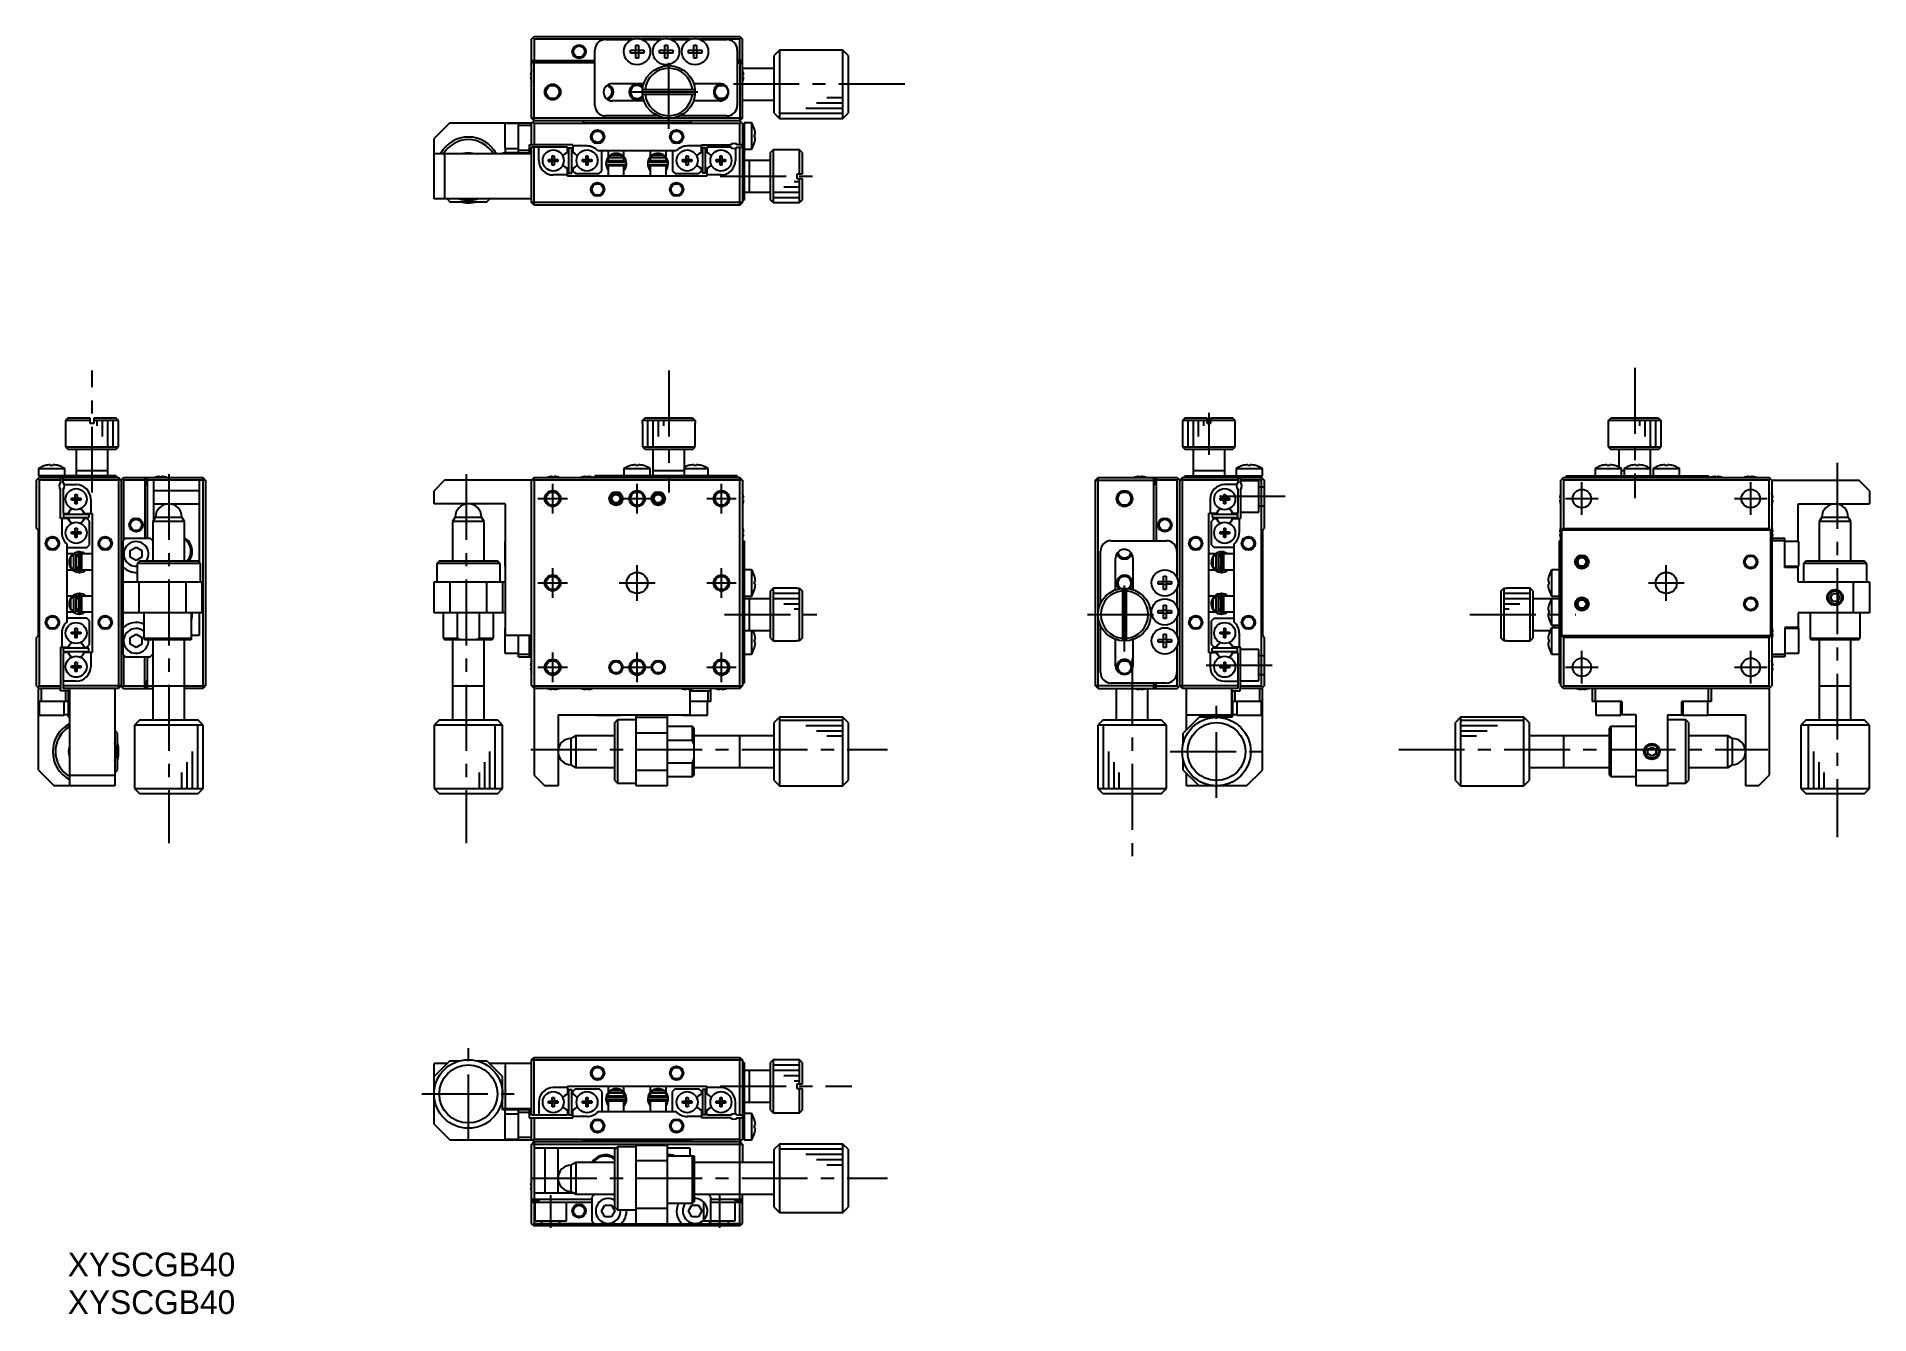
# Model space of a CAD drawing. Extents: x 35 to 382, y 23 to 266.
import ezdxf

# ---------------------------------------------------------------- set-up
doc = ezdxf.new("R2010")
doc.units = 0
doc.header["$LTSCALE"] = 10
doc.linetypes.add('CENTER', pattern=[2, 1.25, -0.25, 0.25, -0.25])
doc.linetypes.add('DASHED', pattern=[3.5, 2, -1.5])
doc.layers.get('0').update_dxf_attribs({"linetype": 'CONTINUOUS'})
doc.layers.add('CENTER', color=1, linetype='CENTER')
doc.styles.get("Standard").update_dxf_attribs({"font": 'FGP教科書体NT-M'})

msp = doc.modelspace()

# ---------------------------------------------------------------- texts
at = {"color": 7}
for p in [(40.635076, 30.65324), (40.635076, 23.503877)]:
    msp.add_text('XYSCGB40', height=4.5, dxfattribs=at).set_placement(p)

# ---------------------------------------------------------------- linework, layer by layer
at = {"color": 7, "linetype": 'CONTINUOUS'}
for p, q in [((128.616281, 265.38531), (129.116281, 265.88531)), ((128.616281, 250.38531), (128.616281, 265.38531)), ((128.866281, 265.63531), (129.116281, 265.38531)), ((129.116281, 265.88531), (168.116281, 265.88531)), ((129.116281, 265.38531), (129.116281, 261.38531)), ((147.763345, 265.38531), (129.116281, 265.38531)), ((142.616281, 265.33531), (147.636485, 265.33531)), ((148.356281, 263.29531), (148.356281, 264.293899)), ((148.356281, 264.293899), (148.876281, 264.293899)), ((148.876281, 264.293899), (148.876281, 263.29531)), ((153.263345, 265.38531), (149.469217, 265.38531)), ((149.596077, 265.33531), (153.136485, 265.33531)), ((153.856281, 263.29531), (153.856281, 264.293899)), ((153.856281, 264.293899), (154.376281, 264.293899)), ((154.376281, 264.293899), (154.376281, 263.29531)), ((158.763345, 265.38531), (154.969217, 265.38531)), ((155.096077, 265.33531), (158.636485, 265.33531)), ((159.356281, 263.29531), (159.356281, 264.293899)), ((159.356281, 264.293899), (159.876281, 264.293899)), ((159.876281, 264.293899), (159.876281, 263.29531)), ((168.116281, 265.38531), (160.469217, 265.38531)), ((160.596077, 265.33531), (165.616281, 265.33531)), ((168.116281, 265.88531), (168.616281, 265.38531)), ((168.116281, 265.38531), (168.366281, 265.63531)), ((168.116281, 261.38531), (168.116281, 265.38531)), ((168.616281, 250.38531), (168.616281, 265.38531)), ((128.616281, 261.38531), (140.616281, 261.38531)), ((130.016281, 261.13531), (128.616281, 261.13531)), ((140.616281, 260.88531), (128.616281, 260.88531)), ((129.116281, 249.88531), (129.116281, 260.88531)), ((130.016281, 260.88531), (130.016281, 261.13531)), ((140.616281, 252.83531), (140.616281, 263.33531)), ((147.357692, 263.29531), (148.356281, 263.29531)), ((147.357692, 262.77531), (147.357692, 263.29531)), ((148.356281, 262.77531), (147.357692, 262.77531)), ((148.314906, 262.77531), (148.314906, 263.29531)), ((148.356281, 263.336685), (148.876281, 263.336685)), ((148.356281, 261.77672), (148.356281, 262.77531)), ((148.876281, 262.733935), (148.356281, 262.733935)), ((148.876281, 261.77672), (148.356281, 261.77672)), ((148.876281, 263.29531), (149.874871, 263.29531)), ((149.874871, 262.77531), (148.876281, 262.77531)), ((148.876281, 262.77531), (148.876281, 261.77672)), ((148.917656, 263.29531), (148.917656, 262.77531)), ((149.874871, 263.29531), (149.874871, 262.77531)), ((152.857692, 263.29531), (153.856281, 263.29531)), ((152.857692, 262.77531), (152.857692, 263.29531)), ((153.856281, 262.77531), (152.857692, 262.77531)), ((153.814906, 262.77531), (153.814906, 263.29531)), ((153.856281, 263.336685), (154.376281, 263.336685)), ((153.856281, 261.77672), (153.856281, 262.77531)), ((154.376281, 262.733935), (153.856281, 262.733935)), ((154.376281, 261.77672), (153.856281, 261.77672)), ((154.376281, 263.29531), (155.374871, 263.29531)), ((155.374871, 262.77531), (154.376281, 262.77531)), ((154.376281, 262.77531), (154.376281, 261.77672)), ((154.417656, 263.29531), (154.417656, 262.77531)), ((155.374871, 263.29531), (155.374871, 262.77531)), ((158.357692, 263.29531), (159.356281, 263.29531)), ((158.357692, 262.77531), (158.357692, 263.29531)), ((159.356281, 262.77531), (158.357692, 262.77531)), ((159.314906, 262.77531), (159.314906, 263.29531)), ((159.356281, 263.336685), (159.876281, 263.336685)), ((159.356281, 261.77672), (159.356281, 262.77531)), ((159.876281, 262.733935), (159.356281, 262.733935)), ((159.876281, 261.77672), (159.356281, 261.77672)), ((159.876281, 263.29531), (160.874871, 263.29531)), ((160.874871, 262.77531), (159.876281, 262.77531)), ((159.876281, 262.77531), (159.876281, 261.77672)), ((159.917656, 263.29531), (159.917656, 262.77531)), ((160.874871, 263.29531), (160.874871, 262.77531)), ((167.616281, 263.33531), (167.616281, 252.83531)), ((168.616281, 261.38531), (167.616281, 261.38531)), ((167.616281, 261.13531), (168.616281, 261.13531)), ((167.616281, 260.88531), (168.616281, 260.88531)), ((168.116281, 260.88531), (168.116281, 249.88531)), ((175.616281, 263.33531), (174.616281, 262.33531)), ((174.616281, 251.33531), (174.616281, 262.33531)), ((187.616281, 263.33531), (175.616281, 263.33531)), ((175.616281, 263.33531), (175.616281, 250.33531)), ((187.616281, 250.33531), (187.616281, 263.33531)), ((188.616281, 262.33531), (187.616281, 263.33531)), ((188.616281, 262.33531), (188.616281, 251.33531)), ((128.426422, 258.56531), (128.54676, 258.56531)), ((128.54676, 258.20531), (128.426422, 258.20531)), ((128.542137, 259.273926), (128.54676, 259.271671)), ((128.54676, 257.498948), (128.542137, 257.496694)), ((128.54676, 258.56531), (128.54676, 258.20531)), ((174.616281, 259.83531), (168.616281, 259.83531)), ((168.685803, 259.271671), (168.690425, 259.273926)), ((168.685803, 258.56531), (168.80614, 258.56531)), ((168.685803, 258.20531), (168.685803, 258.56531)), ((168.80614, 258.20531), (168.685803, 258.20531)), ((168.690425, 257.496694), (168.685803, 257.498948)), ((143.916281, 256.98531), (149.879194, 256.98531)), ((159.600256, 255.78531), (149.632307, 255.78531)), ((149.632307, 254.98531), (159.600256, 254.98531)), ((159.353369, 256.98531), (164.316281, 256.98531)), ((168.616281, 253.83531), (174.616281, 253.83531)), ((129.116281, 249.88531), (128.616281, 250.38531)), ((168.616281, 250.38531), (128.616281, 250.38531)), ((152.54324, 250.83531), (142.616281, 250.83531)), ((149.914154, 253.68531), (143.916281, 253.68531)), ((165.616281, 250.83531), (156.689322, 250.83531)), ((164.316281, 253.68531), (159.318408, 253.68531)), ((168.616281, 250.38531), (168.116281, 249.88531)), ((174.616281, 251.33531), (175.616281, 250.33531)), ((175.616281, 250.33531), (187.616281, 250.33531)), ((187.616281, 250.33531), (188.616281, 251.33531)), ((113.116281, 249.53531), (110.116281, 246.53531)), ((113.116281, 249.53531), (128.616281, 249.53531)), ((123.516281, 249.38531), (123.516281, 244.68531)), ((126.116281, 249.38531), (123.516281, 249.38531)), ((123.616281, 249.38531), (123.616281, 249.53531)), ((126.116281, 249.466131), (123.616281, 249.466131)), ((126.116281, 243.83531), (126.116281, 249.53531)), ((128.616281, 249.03531), (126.116281, 249.03531)), ((129.116281, 249.88531), (128.616281, 249.38531)), ((128.616281, 245.33531), (128.616281, 249.53531)), ((128.866281, 249.63531), (129.116281, 249.38531)), ((168.116281, 249.88531), (129.116281, 249.88531)), ((129.116281, 249.38531), (129.116281, 245.38531)), ((168.116281, 249.38531), (129.116281, 249.38531)), ((138.616281, 249.53531), (138.266281, 249.88531)), ((138.616281, 249.53531), (158.616281, 249.53531)), ((158.966281, 249.88531), (158.616281, 249.53531)), ((168.616281, 249.38531), (168.116281, 249.88531)), ((168.116281, 249.38531), (168.366281, 249.63531)), ((168.116281, 245.38531), (168.116281, 249.38531)), ((168.616281, 249.38531), (168.616281, 234.38531)), ((168.616281, 249.33531), (168.916281, 249.33531)), ((170.307939, 249.53531), (168.916281, 249.53531)), ((168.916281, 249.53531), (168.916281, 234.83531)), ((170.307939, 249.53531), (170.307939, 244.53531)), ((170.878862, 248.293899), (170.885717, 248.297243)), ((170.878862, 247.29531), (171.051234, 247.29531)), ((170.878862, 246.77531), (170.878862, 247.29531)), ((171.051234, 246.77531), (170.878862, 246.77531)), ((110.116281, 235.08531), (110.116281, 246.53531)), ((110.116281, 243.68531), (128.616281, 243.68531)), ((112.116281, 243.68531), (112.116281, 235.08531)), ((123.116281, 243.68531), (123.116281, 243.83531)), ((123.116281, 243.83531), (128.116281, 243.83531)), ((123.516281, 244.68531), (126.116281, 244.68531)), ((123.616281, 244.68531), (123.616281, 243.83531)), ((123.616281, 243.875573), (126.116281, 243.875573)), ((126.116281, 244.33531), (128.116281, 244.33531)), ((128.116281, 245.33531), (128.616281, 245.33531)), ((128.116281, 245.33531), (128.116281, 243.83531)), ((136.416281, 245.38531), (128.616281, 245.38531)), ((135.416281, 244.88531), (128.616281, 244.88531)), ((128.616281, 234.38531), (128.616281, 244.88531)), ((129.116281, 233.88531), (129.116281, 244.88531)), ((129.966281, 242.38531), (129.966281, 244.88531)), ((135.156186, 243.785949), (135.416281, 243.936115)), ((135.416281, 243.936115), (135.416281, 244.88531)), ((135.616281, 244.78531), (136.216281, 244.78531)), ((135.616281, 244.78531), (135.616281, 239.98531)), ((136.216281, 239.98531), (136.216281, 244.78531)), ((136.416281, 245.38531), (136.416281, 243.936115)), ((139.116281, 245.13531), (136.416281, 245.13531)), ((136.676376, 243.785949), (136.416281, 243.936115)), ((156.037219, 244.18531), (141.195344, 244.18531)), ((141.916281, 240.38531), (141.916281, 244.18531)), ((143.116281, 244.18531), (143.116281, 242.963324)), ((143.170598, 242.88531), (143.699766, 243.38531)), ((143.699766, 243.38531), (145.532796, 243.38531)), ((145.532796, 243.38531), (146.061964, 242.88531)), ((146.116281, 243.07644), (146.116281, 244.18531)), ((151.116281, 244.18531), (151.116281, 243.077144)), ((151.170598, 242.88531), (151.699766, 243.38531)), ((151.699766, 243.38531), (153.532796, 243.38531)), ((153.532796, 243.38531), (154.061964, 242.88531)), ((154.116281, 242.963744), (154.116281, 244.18531)), ((155.316281, 244.18531), (155.316281, 240.38531)), ((160.816281, 245.13531), (158.116281, 245.13531)), ((160.556186, 243.785949), (160.816281, 243.936115)), ((160.816281, 245.38531), (166.354843, 245.38531)), ((160.816281, 243.936115), (160.816281, 245.38531)), ((161.016281, 244.78531), (161.016281, 239.98531)), ((161.616281, 244.78531), (161.016281, 244.78531)), ((161.616281, 239.98531), (161.616281, 244.78531)), ((161.816281, 244.88531), (161.816281, 243.936115)), ((166.354843, 244.88531), (161.816281, 244.88531)), ((162.076376, 243.785949), (161.816281, 243.936115)), ((167.266281, 244.667064), (167.266281, 242.38531)), ((168.616281, 245.38531), (167.677719, 245.38531)), ((167.677719, 244.88531), (168.616281, 244.88531)), ((168.116281, 233.88531), (168.116281, 244.88531)), ((168.916281, 244.53531), (170.307939, 244.53531)), ((170.885717, 245.773377), (170.878862, 245.77672)), ((174.416281, 244.38531), (173.916281, 243.88531)), ((173.916281, 234.88531), (173.916281, 243.88531)), ((179.416281, 244.38531), (174.416281, 244.38531)), ((174.416281, 244.38531), (174.416281, 234.38531)), ((179.916281, 243.88531), (179.416281, 244.38531)), ((179.416281, 239.78531), (179.416281, 244.38531)), ((179.916281, 243.88531), (179.916281, 239.78531)), ((131.82992, 242.56531), (132.536281, 242.56531)), ((131.82992, 242.20531), (131.82992, 242.56531)), ((131.82992, 242.20531), (132.536281, 242.20531)), ((132.536281, 243.271671), (132.896281, 243.271671)), ((132.536281, 242.56531), (132.536281, 243.271671)), ((132.546653, 242.554938), (132.536281, 242.56531)), ((132.546653, 242.215682), (132.536281, 242.20531)), ((132.536281, 241.498948), (132.536281, 242.20531)), ((132.896281, 241.498948), (132.536281, 241.498948)), ((132.546653, 242.554938), (132.885909, 242.554938)), ((132.546653, 242.215682), (132.546653, 242.554938)), ((132.885909, 242.215682), (132.546653, 242.215682)), ((132.885909, 242.554938), (132.896281, 242.56531)), ((132.885909, 242.554938), (132.885909, 242.215682)), ((132.885909, 242.215682), (132.896281, 242.20531)), ((132.896281, 243.271671), (132.896281, 242.56531)), ((132.896281, 242.56531), (133.602643, 242.56531)), ((132.896281, 242.20531), (132.896281, 241.498948)), ((133.602643, 242.20531), (132.896281, 242.20531)), ((133.602643, 242.56531), (133.602643, 242.20531)), ((135.416281, 240.834504), (135.156186, 240.98467)), ((135.416281, 239.38531), (135.416281, 240.834504)), ((135.616281, 239.98531), (136.216281, 239.98531)), ((136.416281, 240.834504), (136.676376, 240.98467)), ((136.416281, 240.834504), (136.416281, 240.38531)), ((136.416281, 240.38531), (136.916281, 239.88531)), ((136.916281, 239.88531), (141.416281, 239.88531)), ((138.22992, 242.56531), (138.936281, 242.56531)), ((138.22992, 242.20531), (138.22992, 242.56531)), ((138.22992, 242.20531), (138.936281, 242.20531)), ((138.936281, 243.271671), (139.296281, 243.271671)), ((138.936281, 242.56531), (138.936281, 243.271671)), ((138.946653, 242.554938), (138.936281, 242.56531)), ((138.946653, 242.215682), (138.936281, 242.20531)), ((138.936281, 241.498948), (138.936281, 242.20531)), ((139.296281, 241.498948), (138.936281, 241.498948)), ((138.946653, 242.554938), (139.285909, 242.554938)), ((138.946653, 242.215682), (138.946653, 242.554938)), ((139.285909, 242.215682), (138.946653, 242.215682)), ((139.285909, 242.554938), (139.296281, 242.56531)), ((139.285909, 242.554938), (139.285909, 242.215682)), ((139.285909, 242.215682), (139.296281, 242.20531)), ((139.296281, 243.271671), (139.296281, 242.56531)), ((139.296281, 242.56531), (140.002643, 242.56531)), ((139.296281, 242.20531), (139.296281, 241.498948)), ((140.002643, 242.20531), (139.296281, 242.20531)), ((140.002643, 242.56531), (140.002643, 242.20531)), ((141.416281, 239.88531), (141.916281, 240.38531)), ((142.714682, 241.753297), (142.848214, 241.06937)), ((142.814197, 241.302463), (142.814169, 241.268042)), ((142.814169, 241.268042), (142.815864, 241.233664)), ((142.815947, 241.336844), (142.814197, 241.302463)), ((142.815864, 241.233664), (142.819276, 241.199415)), ((142.819416, 241.371101), (142.815947, 241.336844)), ((142.819276, 241.199415), (142.824398, 241.165377)), ((142.824596, 241.405151), (142.819416, 241.371101)), ((142.824398, 241.165377), (142.831216, 241.131632)), ((142.831475, 241.438911), (142.824596, 241.405151)), ((142.831216, 241.131632), (142.839715, 241.098264)), ((142.840037, 241.472297), (142.831475, 241.438911)), ((142.839715, 241.098264), (142.849875, 241.065352)), ((142.850262, 241.505228), (142.840037, 241.472297)), ((142.849875, 241.065352), (142.86167, 241.032979)), ((142.862127, 241.537623), (142.850262, 241.505228)), ((142.86167, 241.032979), (142.86892, 241.015252)), ((142.875602, 241.569402), (142.862127, 241.537623)), ((142.868566, 241.016934), (142.869219, 241.014675)), ((142.869219, 241.014675), (142.871043, 241.012919)), ((142.869962, 241.015796), (143.116191, 240.594134)), ((142.871043, 241.012919), (142.874027, 241.011677)), ((142.873858, 241.006706), (143.116287, 241.079336)), ((142.874027, 241.011677), (142.878152, 241.010957)), ((142.881221, 241.581474), (142.875602, 241.569402)), ((142.878152, 241.010957), (142.883391, 241.010764)), ((142.883391, 241.010764), (142.889712, 241.011098)), ((142.889712, 241.011098), (142.897073, 241.011958)), ((142.897073, 241.011958), (142.905429, 241.013338)), ((142.905429, 241.013338), (142.914725, 241.015229)), ((146.413203, 241.978828), (142.913203, 241.978828)), ((142.913203, 241.578828), (146.413203, 241.578828)), ((142.914725, 241.015229), (142.924902, 241.017619)), ((142.924902, 241.017619), (142.935897, 241.020493)), ((142.935897, 241.020493), (142.947637, 241.023833)), ((142.947637, 241.023833), (142.960049, 241.027618)), ((142.960049, 241.027618), (142.973054, 241.031822)), ((142.973054, 241.031822), (142.986568, 241.036421)), ((142.986568, 241.036421), (143.000505, 241.041383)), ((143.000505, 241.041383), (143.014777, 241.046677)), ((143.014777, 241.046677), (143.029292, 241.052271)), ((143.029292, 241.052271), (143.043959, 241.058127)), ((143.043959, 241.058127), (143.058683, 241.064209)), ((143.058683, 241.064209), (143.07337, 241.070479)), ((143.07337, 241.070479), (143.087927, 241.076895)), ((143.087927, 241.076895), (143.102261, 241.083417)), ((143.102261, 241.083417), (143.116281, 241.090003)), ((143.116281, 242.88531), (143.116281, 242.38531)), ((146.116281, 242.88531), (143.116281, 242.88531)), ((143.116281, 242.38531), (146.116281, 242.38531)), ((146.116281, 241.38531), (143.116281, 241.38531)), ((143.116281, 241.38531), (143.116281, 239.38531)), ((143.12502, 241.978849), (143.235894, 242.385456)), ((143.166897, 242.18531), (143.616281, 242.18531)), ((143.232109, 241.385333), (143.233496, 241.388985)), ((143.233496, 241.388985), (143.2392, 241.402663)), ((143.2392, 241.402663), (143.245592, 241.416029)), ((143.245592, 241.416029), (143.252653, 241.429052)), ((143.252653, 241.429052), (143.260362, 241.441697)), ((143.260362, 241.441697), (143.268696, 241.453934)), ((143.268696, 241.453934), (143.277632, 241.465733)), ((143.277632, 241.465733), (143.287146, 241.477065)), ((143.287146, 241.477065), (143.297211, 241.487906)), ((143.297211, 241.487906), (143.307799, 241.498229)), ((143.307799, 241.498229), (143.318883, 241.508011)), ((143.318883, 241.508011), (143.330434, 241.517231)), ((143.330434, 241.517231), (143.342422, 241.525868)), ((143.342422, 241.525868), (143.354816, 241.533903)), ((143.354816, 241.533903), (143.367585, 241.54132)), ((143.367585, 241.54132), (143.380698, 241.548102)), ((143.380698, 241.548102), (143.394122, 241.554237)), ((143.394122, 241.554237), (143.407826, 241.559711)), ((143.407826, 241.559711), (143.421775, 241.564512)), ((143.421775, 241.564512), (143.435938, 241.568633)), ((143.435938, 241.568633), (143.45028, 241.572064)), ((143.45028, 241.572064), (143.464767, 241.574798)), ((143.464767, 241.574798), (143.479367, 241.576831)), ((143.479367, 241.576831), (143.494045, 241.578159)), ((143.494045, 241.578159), (143.508767, 241.578778)), ((143.508767, 241.578778), (143.51409, 241.578828)), ((143.616281, 242.38531), (143.616281, 241.978828)), ((143.616281, 241.578828), (143.616281, 241.38531)), ((145.616281, 241.978828), (145.616281, 242.38531)), ((145.616281, 242.18531), (146.116281, 242.18531)), ((145.616281, 241.38531), (145.616281, 241.578828)), ((145.812316, 241.578828), (145.826271, 241.578501)), ((145.826271, 241.578501), (145.840965, 241.577467)), ((145.840965, 241.577467), (145.855591, 241.575727)), ((145.855591, 241.575727), (145.870115, 241.573286)), ((145.870115, 241.573286), (145.884501, 241.570149)), ((145.884501, 241.570149), (145.898718, 241.566323)), ((145.898718, 241.566323), (145.912732, 241.561816)), ((145.912732, 241.561816), (145.92651, 241.556637)), ((145.92651, 241.556637), (145.940021, 241.550798)), ((145.940021, 241.550798), (145.953232, 241.54431)), ((145.953232, 241.54431), (145.966111, 241.537188)), ((145.966111, 241.537188), (145.978628, 241.529446)), ((145.978628, 241.529446), (145.990752, 241.521102)), ((145.990752, 241.521102), (146.002454, 241.512172)), ((146.002454, 241.512172), (146.013704, 241.502677)), ((146.013704, 241.502677), (146.024473, 241.492637)), ((146.024473, 241.492637), (146.034735, 241.482074)), ((146.034735, 241.482074), (146.044462, 241.471011)), ((146.044462, 241.471011), (146.053629, 241.459475)), ((146.053629, 241.459475), (146.062211, 241.447491)), ((146.062211, 241.447491), (146.070183, 241.435087)), ((146.070183, 241.435087), (146.077525, 241.422292)), ((146.077525, 241.422292), (146.084214, 241.409137)), ((146.084214, 241.409137), (146.090231, 241.395655)), ((146.090231, 241.395655), (146.094297, 241.385333)), ((146.090811, 242.3855), (146.201103, 241.978831)), ((146.116281, 242.38531), (146.116281, 242.88531)), ((146.116281, 242.18531), (146.116281, 242.319484)), ((146.116281, 239.38531), (146.116281, 241.38531)), ((146.153707, 241.350215), (146.116515, 241.237544)), ((146.201405, 241.578735), (146.153707, 241.350215)), ((146.457837, 241.016928), (146.456287, 241.017579)), ((146.457071, 241.014496), (146.457486, 241.015253)), ((146.457486, 241.015252), (146.475506, 241.062326)), ((146.457486, 241.015253), (146.45784, 241.016934)), ((146.47566, 241.062277), (146.480227, 241.076665)), ((150.752595, 241.074655), (150.775076, 241.015252)), ((150.775144, 241.019454), (150.774723, 241.016934)), ((150.775076, 241.015253), (150.774723, 241.016934)), ((150.774724, 241.016932), (150.775926, 241.017434)), ((150.775492, 241.014496), (150.775076, 241.015253)), ((154.319359, 241.978828), (150.819359, 241.978828)), ((150.819359, 241.578828), (154.319359, 241.578828)), ((151.078776, 241.350491), (151.031153, 241.578769)), ((151.031466, 241.978882), (151.141708, 242.385395)), ((151.115943, 241.237824), (151.078776, 241.350491)), ((151.116281, 242.88531), (151.116281, 242.38531)), ((154.116281, 242.88531), (151.116281, 242.88531)), ((151.116281, 242.38531), (154.116281, 242.38531)), ((151.116281, 242.319826), (151.116281, 242.18531)), ((151.116281, 242.18531), (151.616281, 242.18531)), ((154.116281, 241.38531), (151.116281, 241.38531)), ((151.116281, 241.38531), (151.116281, 239.38531)), ((151.138265, 241.385333), (151.139652, 241.388985)), ((151.139652, 241.388985), (151.145357, 241.402663)), ((151.145357, 241.402663), (151.151749, 241.416029)), ((151.151749, 241.416029), (151.158809, 241.429052)), ((151.158809, 241.429052), (151.166518, 241.441697)), ((151.166518, 241.441697), (151.174852, 241.453934)), ((151.174852, 241.453934), (151.183789, 241.465733)), ((151.183789, 241.465733), (151.193302, 241.477065)), ((151.193302, 241.477065), (151.203367, 241.487906)), ((151.203367, 241.487906), (151.213955, 241.498229)), ((151.213955, 241.498229), (151.22504, 241.508011)), ((151.22504, 241.508011), (151.23659, 241.517231)), ((151.23659, 241.517231), (151.248578, 241.525868)), ((151.248578, 241.525868), (151.260972, 241.533903)), ((151.260972, 241.533903), (151.273741, 241.54132)), ((151.273741, 241.54132), (151.286854, 241.548102)), ((151.286854, 241.548102), (151.300279, 241.554237)), ((151.300279, 241.554237), (151.313982, 241.559711)), ((151.313982, 241.559711), (151.327932, 241.564512)), ((151.327932, 241.564512), (151.342094, 241.568633)), ((151.342094, 241.568633), (151.356436, 241.572064)), ((151.356436, 241.572064), (151.370924, 241.574798)), ((151.370924, 241.574798), (151.385523, 241.576831)), ((151.385523, 241.576831), (151.400201, 241.578159)), ((151.400201, 241.578159), (151.414923, 241.578778)), ((151.414923, 241.578778), (151.420247, 241.578828)), ((151.616281, 242.38531), (151.616281, 241.978828)), ((151.616281, 241.578828), (151.616281, 241.38531)), ((153.616281, 241.978828), (153.616281, 242.38531)), ((153.616281, 242.18531), (154.066111, 242.18531)), ((153.616281, 241.38531), (153.616281, 241.578828)), ((153.718472, 241.578828), (153.732427, 241.578501)), ((153.732427, 241.578501), (153.747121, 241.577467)), ((153.747121, 241.577467), (153.761748, 241.575727)), ((153.761748, 241.575727), (153.776271, 241.573286)), ((153.776271, 241.573286), (153.790657, 241.570149)), ((153.790657, 241.570149), (153.804874, 241.566323)), ((153.804874, 241.566323), (153.818888, 241.561816)), ((153.818888, 241.561816), (153.832667, 241.556637)), ((153.832667, 241.556637), (153.846177, 241.550798)), ((153.846177, 241.550798), (153.859388, 241.54431)), ((153.859388, 241.54431), (153.872267, 241.537188)), ((153.872267, 241.537188), (153.884784, 241.529446)), ((153.884784, 241.529446), (153.896908, 241.521102)), ((153.896908, 241.521102), (153.90861, 241.512172)), ((153.90861, 241.512172), (153.91986, 241.502677)), ((153.91986, 241.502677), (153.93063, 241.492637)), ((153.93063, 241.492637), (153.940891, 241.482074)), ((153.940891, 241.482074), (153.950619, 241.471011)), ((153.950619, 241.471011), (153.959785, 241.459475)), ((153.959785, 241.459475), (153.968367, 241.447491)), ((153.968367, 241.447491), (153.97634, 241.435087)), ((153.97634, 241.435087), (153.983681, 241.422292)), ((153.983681, 241.422292), (153.99037, 241.409137)), ((153.99037, 241.409137), (153.996387, 241.395655)), ((153.996387, 241.395655), (154.000454, 241.385333)), ((153.996675, 242.385442), (154.107539, 241.978879)), ((154.358704, 241.006706), (154.116275, 241.079336)), ((154.116281, 242.38531), (154.116281, 242.88531)), ((154.116281, 239.38531), (154.116281, 241.38531)), ((154.130301, 241.083417), (154.116281, 241.090003)), ((154.116301, 240.594042), (154.3626, 241.015796)), ((154.144635, 241.076895), (154.130301, 241.083417)), ((154.159193, 241.070479), (154.144635, 241.076895)), ((154.17388, 241.064209), (154.159193, 241.070479)), ((154.188604, 241.058127), (154.17388, 241.064209)), ((154.20327, 241.052271), (154.188604, 241.058127)), ((154.217785, 241.046677), (154.20327, 241.052271)), ((154.232057, 241.041383), (154.217785, 241.046677)), ((154.245995, 241.036421), (154.232057, 241.041383)), ((154.259509, 241.031822), (154.245995, 241.036421)), ((154.272513, 241.027618), (154.259509, 241.031822)), ((154.284925, 241.023833), (154.272513, 241.027618)), ((154.296666, 241.020493), (154.284925, 241.023833)), ((154.30766, 241.017619), (154.296666, 241.020493)), ((154.317838, 241.015229), (154.30766, 241.017619)), ((154.327134, 241.013338), (154.317838, 241.015229)), ((154.335489, 241.011958), (154.327134, 241.013338)), ((154.342851, 241.011098), (154.335489, 241.011958)), ((154.349171, 241.010764), (154.342851, 241.011098)), ((154.354411, 241.010957), (154.349171, 241.010764)), ((154.365364, 241.550111), (154.351365, 241.581425)), ((154.358536, 241.011677), (154.354411, 241.010957)), ((154.358392, 241.006078), (154.517898, 241.754551)), ((154.36152, 241.012919), (154.358536, 241.011677)), ((154.363344, 241.014675), (154.36152, 241.012919)), ((154.363996, 241.016934), (154.363344, 241.014675)), ((154.363643, 241.015252), (154.375711, 241.045604)), ((154.37785, 241.517975), (154.365364, 241.550111)), ((154.375711, 241.045604), (154.386875, 241.078219)), ((154.388712, 241.485271), (154.37785, 241.517975)), ((154.386875, 241.078219), (154.39639, 241.11134)), ((154.397923, 241.452076), (154.388712, 241.485271)), ((154.39639, 241.11134), (154.404233, 241.144883)), ((154.405462, 241.418473), (154.397923, 241.452076)), ((154.404233, 241.144883), (154.410387, 241.178766)), ((154.41131, 241.384544), (154.405462, 241.418473)), ((154.410387, 241.178766), (154.414837, 241.212906)), ((154.415453, 241.350371), (154.41131, 241.384544)), ((154.414837, 241.212906), (154.417573, 241.247221)), ((154.417881, 241.316037), (154.415453, 241.350371)), ((154.417573, 241.247221), (154.418588, 241.281625)), ((154.418588, 241.281625), (154.417881, 241.316037)), ((155.316281, 240.38531), (155.816281, 239.88531)), ((155.816281, 239.88531), (160.316281, 239.88531)), ((157.22992, 242.56531), (157.936281, 242.56531)), ((157.22992, 242.20531), (157.22992, 242.56531)), ((157.22992, 242.20531), (157.936281, 242.20531)), ((157.936281, 243.271671), (158.296281, 243.271671)), ((157.936281, 242.56531), (157.936281, 243.271671)), ((157.946653, 242.554938), (157.936281, 242.56531)), ((157.946653, 242.215682), (157.936281, 242.20531)), ((157.936281, 241.498948), (157.936281, 242.20531)), ((158.296281, 241.498948), (157.936281, 241.498948)), ((157.946653, 242.554938), (158.285909, 242.554938)), ((157.946653, 242.215682), (157.946653, 242.554938)), ((158.285909, 242.215682), (157.946653, 242.215682)), ((158.285909, 242.554938), (158.296281, 242.56531)), ((158.285909, 242.554938), (158.285909, 242.215682)), ((158.285909, 242.215682), (158.296281, 242.20531)), ((158.296281, 243.271671), (158.296281, 242.56531)), ((158.296281, 242.56531), (159.002643, 242.56531)), ((158.296281, 242.20531), (158.296281, 241.498948)), ((159.002643, 242.20531), (158.296281, 242.20531)), ((159.002643, 242.56531), (159.002643, 242.20531)), ((160.316281, 239.88531), (160.816281, 240.38531)), ((160.816281, 240.834504), (160.556186, 240.98467)), ((160.816281, 240.38531), (160.816281, 240.834504)), ((161.616281, 239.98531), (161.016281, 239.98531)), ((161.816281, 240.834504), (162.076376, 240.98467)), ((161.816281, 240.834504), (161.816281, 239.38531)), ((163.62992, 242.56531), (164.336281, 242.56531)), ((163.62992, 242.20531), (163.62992, 242.56531)), ((163.62992, 242.20531), (164.336281, 242.20531)), ((164.336281, 243.271671), (164.696281, 243.271671)), ((164.336281, 242.56531), (164.336281, 243.271671)), ((164.346653, 242.554938), (164.336281, 242.56531)), ((164.346653, 242.215682), (164.336281, 242.20531)), ((164.336281, 241.498948), (164.336281, 242.20531)), ((164.696281, 241.498948), (164.336281, 241.498948)), ((164.346653, 242.554938), (164.685909, 242.554938)), ((164.346653, 242.215682), (164.346653, 242.554938)), ((164.685909, 242.215682), (164.346653, 242.215682)), ((164.685909, 242.554938), (164.696281, 242.56531)), ((164.685909, 242.554938), (164.685909, 242.215682)), ((164.685909, 242.215682), (164.696281, 242.20531)), ((164.696281, 243.271671), (164.696281, 242.56531)), ((164.696281, 242.56531), (165.402643, 242.56531)), ((164.696281, 242.20531), (164.696281, 241.498948)), ((165.402643, 242.20531), (164.696281, 242.20531)), ((165.402643, 242.56531), (165.402643, 242.20531)), ((173.916281, 242.38531), (168.916281, 242.38531)), ((169.916281, 236.38531), (169.916281, 242.38531)), ((135.416281, 239.63531), (132.716281, 239.63531)), ((161.816281, 239.38531), (135.416281, 239.38531)), ((164.516281, 239.63531), (161.816281, 239.63531)), ((168.916281, 236.38531), (173.916281, 236.38531)), ((179.916281, 239.78531), (178.916281, 239.78531)), ((178.916281, 239.78531), (178.916281, 238.98531)), ((178.916281, 238.98531), (179.916281, 238.98531)), ((179.416281, 234.38531), (179.416281, 238.98531)), ((179.916281, 238.98531), (179.916281, 234.88531)), ((128.616281, 235.08531), (110.116281, 235.08531)), ((112.566281, 235.08531), (113.116281, 234.53531)), ((113.116281, 234.53531), (120.116281, 234.53531)), ((120.116281, 234.53531), (120.666281, 235.08531)), ((129.116281, 233.88531), (128.616281, 234.38531)), ((168.616281, 234.38531), (128.616281, 234.38531)), ((168.116281, 233.88531), (129.116281, 233.88531)), ((168.116281, 233.88531), (168.616281, 234.38531)), ((168.916281, 234.83531), (168.616281, 234.83531)), ((173.916281, 234.88531), (174.416281, 234.38531)), ((174.416281, 234.38531), (179.416281, 234.38531)), ((179.416281, 234.38531), (179.916281, 234.88531)), ((40.749461, 193.526833), (40.249461, 193.026833)), ((40.249461, 193.026833), (40.249461, 188.026833)), ((44.849461, 193.026833), (40.249461, 193.026833)), ((40.749461, 193.526833), (44.849461, 193.526833)), ((44.849461, 193.526833), (44.849461, 192.526833)), ((44.849461, 192.526833), (45.649461, 192.526833)), ((45.649461, 192.526833), (45.649461, 193.526833)), ((45.649461, 193.526833), (49.749461, 193.526833)), ((50.249461, 193.026833), (45.649461, 193.026833)), ((50.249461, 193.026833), (49.749461, 193.526833)), ((50.249461, 188.026833), (50.249461, 193.026833)), ((149.616281, 192.526833), (149.616281, 188.026833)), ((149.616281, 192.526833), (149.632307, 192.526833)), ((149.632307, 193.026833), (150.134094, 193.526833)), ((149.632307, 192.526833), (149.632307, 193.026833)), ((159.600256, 193.026833), (149.632307, 193.026833)), ((150.134094, 193.526833), (159.098468, 193.526833)), ((159.098468, 193.526833), (159.600256, 193.026833)), ((159.600256, 193.026833), (159.600256, 192.526833)), ((159.600256, 192.526833), (159.616281, 192.526833)), ((159.616281, 188.026833), (159.616281, 192.526833)), ((252.541441, 193.526833), (252.041441, 193.026833)), ((252.041441, 193.026833), (252.041441, 188.026833)), ((256.641441, 193.026833), (252.041441, 193.026833)), ((252.541441, 193.526833), (256.641441, 193.526833)), ((256.641441, 193.526833), (256.641441, 192.526833)), ((256.641441, 192.526833), (257.441441, 192.526833)), ((257.441441, 192.526833), (257.441441, 193.526833)), ((257.441441, 193.526833), (261.541441, 193.526833)), ((262.041441, 193.026833), (257.441441, 193.026833)), ((262.041441, 193.026833), (261.541441, 193.526833)), ((262.041441, 188.026833), (262.041441, 193.026833)), ((332.791584, 192.526833), (332.791584, 188.026833)), ((332.791584, 192.526833), (332.807609, 192.526833)), ((332.807609, 193.026833), (333.309397, 193.526833)), ((342.775558, 193.026833), (332.807609, 193.026833)), ((332.807609, 192.526833), (332.807609, 193.026833)), ((333.309397, 193.526833), (342.273771, 193.526833)), ((342.273771, 193.526833), (342.775558, 193.026833)), ((342.775558, 193.026833), (342.775558, 192.526833)), ((342.775558, 192.526833), (342.791584, 192.526833)), ((342.791584, 188.026833), (342.791584, 192.526833)), ((40.249461, 188.026833), (40.749461, 187.526833)), ((40.249461, 188.026833), (50.249461, 188.026833)), ((49.749461, 187.526833), (50.249461, 188.026833)), ((149.616281, 188.026833), (150.116281, 187.526833)), ((149.616281, 188.026833), (159.616281, 188.026833)), ((159.116281, 187.526833), (159.616281, 188.026833)), ((252.041441, 188.026833), (252.541441, 187.526833)), ((252.041441, 188.026833), (262.041441, 188.026833)), ((261.541441, 187.526833), (262.041441, 188.026833)), ((332.791584, 188.026833), (333.291584, 187.526833)), ((332.791584, 188.026833), (342.791584, 188.026833)), ((342.291584, 187.526833), (342.791584, 188.026833)), ((36.340871, 184.489414), (36.337528, 184.496269)), ((37.339461, 184.489414), (37.339461, 184.661785)), ((37.859461, 184.489414), (37.339461, 184.489414)), ((37.859461, 184.661785), (37.859461, 184.489414)), ((38.861394, 184.496269), (38.85805, 184.489414)), ((49.749461, 187.526833), (40.749461, 187.526833)), ((42.249461, 187.526833), (42.249461, 182.526833)), ((48.249461, 182.526833), (48.249461, 187.526833)), ((147.357692, 184.489414), (147.354348, 184.496269)), ((148.356281, 184.489414), (148.356281, 184.661785)), ((148.876281, 184.489414), (148.356281, 184.489414)), ((148.876281, 184.661785), (148.876281, 184.489414)), ((149.878214, 184.496269), (149.874871, 184.489414)), ((159.116281, 187.526833), (150.116281, 187.526833)), ((151.616281, 187.526833), (151.616281, 182.526833)), ((157.616281, 182.526833), (157.616281, 187.526833)), ((158.357692, 184.489414), (158.354348, 184.496269)), ((159.356281, 184.489414), (159.356281, 184.661785)), ((159.876281, 184.489414), (159.356281, 184.489414)), ((159.876281, 184.661785), (159.876281, 184.489414)), ((160.878214, 184.496269), (160.874871, 184.489414)), ((261.541441, 187.526833), (252.541441, 187.526833)), ((254.041441, 187.526833), (254.041441, 182.526833)), ((260.041441, 182.526833), (260.041441, 187.526833)), ((263.432851, 184.489414), (263.429508, 184.496269)), ((264.431441, 184.489414), (264.431441, 184.661785)), ((264.951441, 184.489414), (264.431441, 184.489414)), ((264.951441, 184.661785), (264.951441, 184.489414)), ((265.953374, 184.496269), (265.95003, 184.489414)), ((331.532994, 184.489414), (331.529651, 184.496269)), ((332.531584, 184.489414), (332.531584, 184.661785)), ((333.051584, 184.489414), (332.531584, 184.489414)), ((333.051584, 184.661785), (333.051584, 184.489414)), ((342.291584, 187.526833), (333.291584, 187.526833)), ((334.053517, 184.496269), (334.050173, 184.489414)), ((334.791584, 187.526833), (334.791584, 184.207962)), ((337.032994, 184.489414), (337.029651, 184.496269)), ((338.031584, 184.489414), (338.031584, 184.661785)), ((338.551584, 184.489414), (338.031584, 184.489414)), ((338.551584, 184.661785), (338.551584, 184.489414)), ((339.553517, 184.496269), (339.550173, 184.489414)), ((340.791584, 182.526833), (340.791584, 187.526833)), ((342.532994, 184.489414), (342.529651, 184.496269)), ((343.531584, 184.489414), (343.531584, 184.661785)), ((344.051584, 184.489414), (343.531584, 184.489414)), ((344.051584, 184.661785), (344.051584, 184.489414)), ((345.053517, 184.496269), (345.050173, 184.489414)), ((34.749461, 181.726833), (35.249461, 182.226833)), ((34.749461, 172.576833), (34.749461, 181.726833)), ((35.249461, 181.726833), (34.999461, 181.976833)), ((35.099461, 183.91849), (35.099461, 182.526833)), ((35.099461, 183.91849), (40.099461, 183.91849)), ((49.799461, 182.526833), (35.099461, 182.526833)), ((35.249461, 182.226833), (50.249461, 182.226833)), ((35.249461, 181.726833), (35.249461, 142.726833)), ((39.249461, 181.726833), (35.249461, 181.726833)), ((35.299461, 182.226833), (35.299461, 182.526833)), ((39.249461, 182.226833), (39.249461, 181.288271)), ((39.749461, 181.288271), (39.749461, 182.226833)), ((50.749461, 181.726833), (39.749461, 181.726833)), ((39.967706, 180.876833), (42.249461, 180.876833)), ((40.099461, 182.526833), (40.099461, 183.91849)), ((48.249461, 183.526833), (42.249461, 183.526833)), ((49.799461, 182.526833), (49.799461, 182.226833)), ((50.749461, 181.726833), (50.249461, 182.226833)), ((50.249461, 182.226833), (50.249461, 142.226833)), ((50.749461, 181.726833), (51.249461, 182.226833)), ((50.749461, 181.726833), (50.749461, 142.726833)), ((51.249461, 181.726833), (50.999461, 181.976833)), ((51.249461, 182.226833), (66.249461, 182.226833)), ((51.249461, 181.726833), (51.249461, 170.376833)), ((55.249461, 181.726833), (51.249461, 181.726833)), ((55.249461, 182.226833), (55.249461, 170.726833)), ((55.499461, 182.226833), (55.499461, 180.826833)), ((55.499461, 180.826833), (55.749461, 180.826833)), ((55.749461, 170.726833), (55.749461, 182.226833)), ((66.749461, 181.726833), (55.749461, 181.726833)), ((56.949461, 174.120615), (56.949461, 181.726833)), ((57.363099, 182.296354), (57.360845, 182.300977)), ((58.069461, 182.296354), (58.069461, 182.416692)), ((58.429461, 182.296354), (58.069461, 182.296354)), ((58.429461, 182.416692), (58.429461, 182.296354)), ((59.138077, 182.300977), (59.135822, 182.296354)), ((65.549461, 181.726833), (65.549461, 166.176833)), ((66.749461, 181.726833), (66.249461, 182.226833)), ((66.249461, 182.226833), (66.249461, 142.226833)), ((66.749461, 181.726833), (66.749461, 142.726833)), ((112.116281, 181.726833), (110.116281, 179.726833)), ((168.616281, 181.726833), (112.116281, 181.726833)), ((129.116281, 182.226833), (128.616281, 181.726833)), ((128.616281, 142.726833), (128.616281, 181.726833)), ((129.116281, 182.226833), (168.116281, 182.226833)), ((129.116281, 182.226833), (129.116281, 125.726833)), ((131.82992, 182.296354), (131.827665, 182.300977)), ((132.536281, 182.296354), (132.536281, 182.416692)), ((132.896281, 182.296354), (132.536281, 182.296354)), ((132.896281, 182.416692), (132.896281, 182.296354)), ((133.604897, 182.300977), (133.602643, 182.296354)), ((138.22992, 182.296354), (138.227665, 182.300977)), ((138.936281, 182.296354), (138.936281, 182.416692)), ((139.296281, 182.296354), (138.936281, 182.296354)), ((139.296281, 182.416692), (139.296281, 182.296354)), ((140.004897, 182.300977), (140.002643, 182.296354)), ((167.616281, 182.526833), (140.616281, 182.526833)), ((140.616281, 182.226833), (140.616281, 182.526833)), ((146.116281, 183.91849), (146.116281, 182.526833)), ((146.116281, 183.91849), (151.116281, 183.91849)), ((151.116281, 182.526833), (151.116281, 183.91849)), ((157.616281, 183.526833), (151.616281, 183.526833)), ((157.22992, 182.296354), (157.227665, 182.300977)), ((157.616281, 183.91849), (162.116281, 183.91849)), ((157.936281, 182.296354), (157.936281, 182.416692)), ((158.296281, 182.296354), (157.936281, 182.296354)), ((158.296281, 182.416692), (158.296281, 182.296354)), ((159.004897, 182.300977), (159.002643, 182.296354)), ((162.116281, 182.526833), (162.116281, 183.91849)), ((163.62992, 182.296354), (163.627665, 182.300977)), ((164.336281, 182.296354), (164.336281, 182.416692)), ((164.696281, 182.296354), (164.336281, 182.296354)), ((164.696281, 182.416692), (164.696281, 182.296354)), ((165.404897, 182.300977), (165.402643, 182.296354)), ((167.616281, 182.526833), (167.616281, 182.226833)), ((168.616281, 181.726833), (168.116281, 182.226833)), ((168.116281, 142.226833), (168.116281, 182.226833)), ((168.616281, 181.726833), (168.616281, 142.726833)), ((235.541441, 181.726833), (236.041441, 182.226833)), ((235.541441, 142.726833), (235.541441, 181.726833)), ((235.541441, 181.726833), (246.541441, 181.726833)), ((236.041441, 182.226833), (251.041441, 182.226833)), ((236.041441, 142.226833), (236.041441, 182.226833)), ((243.155079, 182.296354), (243.152825, 182.300977)), ((243.861441, 182.296354), (243.861441, 182.416692)), ((244.221441, 182.296354), (243.861441, 182.296354)), ((244.221441, 182.416692), (244.221441, 182.296354)), ((244.930057, 182.300977), (244.927802, 182.296354)), ((246.541441, 182.226833), (246.541441, 170.226833)), ((246.541441, 180.826833), (246.791441, 180.826833)), ((246.791441, 180.826833), (246.791441, 182.226833)), ((247.041441, 182.226833), (247.041441, 170.226833)), ((251.041441, 181.726833), (247.041441, 181.726833)), ((251.041441, 182.226833), (251.541441, 181.726833)), ((251.291441, 181.976833), (251.041441, 181.726833)), ((251.041441, 163.079769), (251.041441, 181.726833)), ((252.041441, 182.226833), (251.541441, 181.726833)), ((251.541441, 142.726833), (251.541441, 181.726833)), ((262.541441, 181.726833), (251.541441, 181.726833)), ((252.041441, 182.226833), (267.041441, 182.226833)), ((252.041441, 142.226833), (252.041441, 182.226833)), ((252.491441, 182.526833), (267.191441, 182.526833)), ((252.491441, 182.226833), (252.491441, 182.526833)), ((260.041441, 183.526833), (254.041441, 183.526833)), ((262.323195, 180.876833), (260.041441, 180.876833)), ((262.191441, 183.91849), (262.191441, 182.526833)), ((262.191441, 183.91849), (267.191441, 183.91849)), ((262.541441, 182.226833), (262.541441, 181.288271)), ((263.041441, 181.288271), (263.041441, 182.226833)), ((267.041441, 181.726833), (263.041441, 181.726833)), ((266.991441, 182.526833), (266.991441, 182.226833)), ((267.041441, 182.226833), (267.541441, 181.726833)), ((267.291441, 181.976833), (267.041441, 181.726833)), ((267.041441, 142.726833), (267.041441, 181.726833)), ((267.191441, 182.526833), (267.191441, 183.91849)), ((267.541441, 181.726833), (267.541441, 172.576833)), ((324.291584, 182.226833), (323.791584, 181.726833)), ((323.791584, 142.726833), (323.791584, 181.726833)), ((324.041584, 181.976833), (324.291584, 181.726833)), ((324.291584, 182.226833), (363.291584, 182.226833)), ((324.291584, 181.726833), (324.291584, 172.576833)), ((363.291584, 181.726833), (324.291584, 181.726833)), ((324.791584, 182.526833), (351.791584, 182.526833)), ((324.791584, 182.226833), (324.791584, 182.526833)), ((330.291584, 183.91849), (330.291584, 182.526833)), ((330.291584, 183.91849), (335.291584, 183.91849)), ((335.291584, 182.526833), (335.291584, 183.91849)), ((335.791584, 183.526833), (335.291584, 183.526833)), ((335.791584, 183.91849), (335.791584, 182.526833)), ((335.791584, 183.91849), (340.791584, 183.91849)), ((341.291584, 183.91849), (341.291584, 182.526833)), ((341.291584, 183.91849), (346.291584, 183.91849)), ((346.291584, 182.526833), (346.291584, 183.91849)), ((351.791584, 182.526833), (351.791584, 182.226833)), ((352.405222, 182.296354), (352.402968, 182.300977)), ((353.111584, 182.296354), (353.111584, 182.416692)), ((353.471584, 182.296354), (353.111584, 182.296354)), ((353.471584, 182.416692), (353.471584, 182.296354)), ((354.1802, 182.300977), (354.177945, 182.296354)), ((358.805222, 182.296354), (358.802968, 182.300977)), ((359.511584, 182.296354), (359.511584, 182.416692)), ((359.871584, 182.296354), (359.511584, 182.296354)), ((359.871584, 182.416692), (359.871584, 182.296354)), ((360.5802, 182.300977), (360.577945, 182.296354)), ((363.791584, 181.726833), (363.291584, 182.226833)), ((363.541584, 181.976833), (363.291584, 181.726833)), ((363.291584, 172.576833), (363.291584, 181.726833)), ((363.791584, 181.726833), (380.291584, 181.726833)), ((363.791584, 181.726833), (363.791584, 142.726833)), ((382.291584, 179.726833), (380.291584, 181.726833)), ((39.249461, 174.426833), (39.249461, 179.965395)), ((39.749461, 179.965395), (39.749461, 175.426833)), ((41.363099, 178.306833), (42.069461, 178.306833)), ((41.363099, 177.946833), (41.363099, 178.306833)), ((42.069461, 177.946833), (41.363099, 177.946833)), ((42.069461, 179.013194), (42.429461, 179.013194)), ((42.069461, 178.306833), (42.069461, 179.013194)), ((42.079833, 178.296461), (42.069461, 178.306833)), ((42.079833, 177.957205), (42.069461, 177.946833)), ((42.069461, 177.240471), (42.069461, 177.946833)), ((42.079833, 177.957205), (42.079833, 178.296461)), ((42.079833, 178.296461), (42.419088, 178.296461)), ((42.419088, 177.957205), (42.079833, 177.957205)), ((42.419088, 178.296461), (42.429461, 178.306833)), ((42.419088, 178.296461), (42.419088, 177.957205)), ((42.419088, 177.957205), (42.429461, 177.946833)), ((42.429461, 179.013194), (42.429461, 178.306833)), ((42.429461, 178.306833), (43.135822, 178.306833)), ((43.135822, 177.946833), (42.429461, 177.946833)), ((42.429461, 177.240471), (42.429461, 177.946833)), ((43.135822, 178.306833), (43.135822, 177.946833)), ((44.999461, 178.126833), (44.999461, 175.426833)), ((65.549461, 179.726833), (56.949461, 179.726833)), ((110.116281, 177.226833), (110.116281, 179.726833)), ((168.685803, 179.013194), (168.690425, 179.015449)), ((168.685803, 177.946833), (168.685803, 178.306833)), ((168.685803, 178.306833), (168.80614, 178.306833)), ((168.80614, 177.946833), (168.685803, 177.946833)), ((257.291441, 178.126833), (257.291441, 175.426833)), ((259.155079, 177.946833), (259.155079, 178.306833)), ((259.155079, 178.306833), (259.861441, 178.306833)), ((259.861441, 177.946833), (259.155079, 177.946833)), ((259.861441, 179.013194), (260.221441, 179.013194)), ((259.861441, 179.013194), (259.861441, 178.306833)), ((259.871813, 178.296461), (259.861441, 178.306833)), ((259.871813, 177.957205), (259.861441, 177.946833)), ((259.861441, 177.240471), (259.861441, 177.946833)), ((259.871813, 178.296461), (260.211069, 178.296461)), ((259.871813, 177.957205), (259.871813, 178.296461)), ((260.211069, 177.957205), (259.871813, 177.957205)), ((260.211069, 178.296461), (260.221441, 178.306833)), ((260.211069, 178.296461), (260.211069, 177.957205)), ((260.211069, 177.957205), (260.221441, 177.946833)), ((260.221441, 179.013194), (260.221441, 178.306833)), ((260.221441, 178.306833), (260.927802, 178.306833)), ((260.221441, 177.946833), (260.221441, 177.240471)), ((260.927802, 177.946833), (260.221441, 177.946833)), ((260.927802, 178.306833), (260.927802, 177.946833)), ((262.541441, 179.965395), (262.541441, 175.426833)), ((263.041441, 179.965395), (263.041441, 174.426833)), ((323.601725, 178.306833), (323.722062, 178.306833)), ((323.722062, 177.946833), (323.601725, 177.946833)), ((323.71744, 179.015449), (323.722062, 179.013194)), ((323.722062, 178.306833), (323.722062, 177.946833)), ((327.59183, 179.965395), (327.991337, 179.965395)), ((359.59183, 179.965395), (359.991337, 179.965395)), ((363.861105, 179.013194), (363.865728, 179.015449)), ((363.861105, 178.306833), (363.981443, 178.306833)), ((363.861105, 177.946833), (363.861105, 178.306833)), ((363.981443, 177.946833), (363.861105, 177.946833)), ((382.291584, 179.726833), (382.291584, 177.226833)), ((40.698655, 174.426833), (39.249461, 174.426833)), ((39.499461, 174.426833), (39.499461, 171.726833)), ((39.749461, 175.426833), (40.698655, 175.426833)), ((44.649461, 175.226833), (39.849461, 175.226833)), ((39.849461, 175.226833), (39.849461, 174.626833)), ((39.849461, 174.626833), (44.649461, 174.626833)), ((40.848821, 175.686928), (40.698655, 175.426833)), ((40.848821, 174.166738), (40.698655, 174.426833)), ((42.429461, 177.240471), (42.069461, 177.240471)), ((43.800266, 175.426833), (43.6501, 175.686928)), ((43.800266, 174.426833), (43.6501, 174.166738)), ((43.800266, 175.426833), (45.249461, 175.426833)), ((44.249461, 174.426833), (43.800266, 174.426833)), ((44.749461, 173.926833), (44.249461, 174.426833)), ((44.649461, 175.226833), (44.649461, 174.626833)), ((44.749461, 169.426833), (44.749461, 173.926833)), ((45.249461, 175.426833), (45.249461, 149.026833)), ((57.299461, 174.726833), (56.799461, 173.860807)), ((62.799461, 173.860807), (56.799461, 173.860807)), ((56.799461, 173.860807), (56.799461, 166.426833)), ((56.949461, 177.226833), (65.549461, 177.226833)), ((57.299461, 174.726833), (62.299461, 174.726833)), ((62.799461, 173.860807), (62.299461, 174.726833)), ((62.799461, 166.426833), (62.799461, 173.860807)), ((123.616281, 177.226833), (110.116281, 177.226833)), ((114.116281, 174.726833), (113.616281, 173.860807)), ((119.616158, 173.860807), (113.616281, 173.860807)), ((113.616281, 173.860807), (113.616281, 166.426852)), ((114.116281, 174.726833), (119.116179, 174.726833)), ((119.616281, 173.860807), (119.116281, 174.726833)), ((119.616281, 166.426852), (119.616281, 173.860807)), ((123.616281, 177.226833), (123.616281, 152.226833)), ((168.690425, 177.238217), (168.685803, 177.240471)), ((257.041441, 149.026833), (257.041441, 175.426833)), ((258.490635, 175.426833), (257.041441, 175.426833)), ((258.041441, 174.426833), (257.541441, 173.926833)), ((257.541441, 169.426833), (257.541441, 173.926833)), ((257.641441, 175.226833), (257.641441, 174.626833)), ((262.441441, 175.226833), (257.641441, 175.226833)), ((257.641441, 174.626833), (262.441441, 174.626833)), ((258.041441, 174.426833), (258.490635, 174.426833)), ((258.640801, 175.686928), (258.490635, 175.426833)), ((258.490635, 174.426833), (258.640801, 174.166738)), ((260.221441, 177.240471), (259.861441, 177.240471)), ((261.592246, 175.426833), (261.44208, 175.686928)), ((261.44208, 174.166738), (261.592246, 174.426833)), ((262.541441, 175.426833), (261.592246, 175.426833)), ((261.592246, 174.426833), (263.041441, 174.426833)), ((262.441441, 175.226833), (262.441441, 174.626833)), ((262.791441, 174.426833), (262.791441, 171.726833)), ((323.722062, 177.240471), (323.71744, 177.238217)), ((363.865728, 177.238217), (363.861105, 177.240471)), ((368.791584, 177.226833), (382.291584, 177.226833)), ((368.791584, 170.076833), (368.791584, 177.226833)), ((373.291584, 174.726833), (372.791584, 173.860807)), ((378.791584, 173.860807), (372.791584, 173.860807)), ((372.791584, 173.860807), (372.791584, 166.426852)), ((373.291584, 174.726833), (378.291584, 174.726833)), ((378.791584, 173.860807), (378.291584, 174.726833)), ((378.791584, 166.426852), (378.791584, 173.860807)), ((34.749461, 172.576833), (35.099461, 172.226833)), ((35.099461, 152.226833), (35.099461, 172.226833)), ((41.363099, 171.906833), (42.069461, 171.906833)), ((41.363099, 171.546833), (41.363099, 171.906833)), ((42.069461, 171.546833), (41.363099, 171.546833)), ((42.069461, 172.613194), (42.429461, 172.613194)), ((42.069461, 171.906833), (42.069461, 172.613194)), ((42.079833, 171.896461), (42.069461, 171.906833)), ((42.079833, 171.557205), (42.069461, 171.546833)), ((42.069461, 170.840471), (42.069461, 171.546833)), ((42.429461, 170.840471), (42.069461, 170.840471)), ((42.079833, 171.557205), (42.079833, 171.896461)), ((42.079833, 171.896461), (42.419088, 171.896461)), ((42.419088, 171.557205), (42.079833, 171.557205)), ((42.419088, 171.896461), (42.429461, 171.906833)), ((42.419088, 171.896461), (42.419088, 171.557205)), ((42.419088, 171.557205), (42.429461, 171.546833)), ((42.429461, 172.613194), (42.429461, 171.906833)), ((42.429461, 171.906833), (43.135822, 171.906833)), ((43.135822, 171.546833), (42.429461, 171.546833)), ((42.429461, 170.840471), (42.429461, 171.546833)), ((43.135822, 171.906833), (43.135822, 171.546833)), ((51.599461, 170.726833), (51.099461, 170.226833)), ((51.599461, 170.726833), (56.299461, 170.726833)), ((56.799461, 170.226833), (56.299461, 170.726833)), ((168.685803, 172.613194), (168.690425, 172.615449)), ((168.685803, 171.546833), (168.685803, 171.906833)), ((168.685803, 171.906833), (168.80614, 171.906833)), ((168.80614, 171.546833), (168.685803, 171.546833)), ((168.690425, 170.838217), (168.685803, 170.840471)), ((259.155079, 171.546833), (259.155079, 171.906833)), ((259.155079, 171.906833), (259.861441, 171.906833)), ((259.861441, 171.546833), (259.155079, 171.546833)), ((259.861441, 172.613194), (260.221441, 172.613194)), ((259.861441, 172.613194), (259.861441, 171.906833)), ((259.871813, 171.896461), (259.861441, 171.906833)), ((259.871813, 171.557205), (259.861441, 171.546833)), ((259.861441, 170.840471), (259.861441, 171.546833)), ((260.221441, 170.840471), (259.861441, 170.840471)), ((259.871813, 171.896461), (260.211069, 171.896461)), ((259.871813, 171.557205), (259.871813, 171.896461)), ((260.211069, 171.557205), (259.871813, 171.557205)), ((260.211069, 171.896461), (260.221441, 171.906833)), ((260.211069, 171.896461), (260.211069, 171.557205)), ((260.211069, 171.557205), (260.221441, 171.546833)), ((260.221441, 172.613194), (260.221441, 171.906833)), ((260.221441, 171.906833), (260.927802, 171.906833)), ((260.221441, 171.546833), (260.221441, 170.840471)), ((260.927802, 171.546833), (260.221441, 171.546833)), ((260.927802, 171.906833), (260.927802, 171.546833)), ((267.191441, 172.226833), (267.541441, 172.576833)), ((267.191441, 172.226833), (267.191441, 152.226833)), ((323.601725, 171.906833), (323.722062, 171.906833)), ((323.722062, 171.546833), (323.601725, 171.546833)), ((323.71744, 172.615449), (323.722062, 172.613194)), ((323.722062, 170.840471), (323.71744, 170.838217)), ((323.722062, 171.906833), (323.722062, 171.546833)), ((323.941584, 172.226833), (324.291584, 172.576833)), ((363.641584, 172.226833), (323.941584, 172.226833)), ((323.941584, 172.226833), (323.941584, 152.226833)), ((324.291584, 172.576833), (363.291584, 172.576833)), ((363.291584, 172.576833), (363.641584, 172.226833)), ((363.641584, 152.226833), (363.641584, 172.226833)), ((363.83132, 170.726833), (366.291584, 170.726833)), ((363.861105, 172.613194), (363.865728, 172.615449)), ((363.861105, 171.906833), (363.981443, 171.906833)), ((363.861105, 171.546833), (363.861105, 171.906833)), ((363.981443, 171.546833), (363.861105, 171.546833)), ((363.865728, 170.838217), (363.861105, 170.840471)), ((366.291584, 165.179305), (366.291584, 170.726833)), ((40.449461, 169.647771), (40.449461, 154.805895)), ((40.449461, 168.926833), (44.249461, 168.926833)), ((41.671026, 167.726833), (40.449461, 167.726833)), ((41.249461, 167.143348), (41.749461, 167.672516)), ((41.249461, 165.310318), (41.249461, 167.143348)), ((42.249461, 167.726833), (41.749461, 167.726833)), ((41.749461, 167.726833), (41.749461, 164.726833)), ((42.249329, 167.607227), (42.655891, 167.71809)), ((42.249461, 164.726833), (42.249461, 167.726833)), ((42.655942, 167.226833), (42.249461, 167.226833)), ((42.449461, 167.226833), (42.449461, 167.676662)), ((42.655942, 167.929911), (42.655942, 164.429911)), ((43.628693, 167.968943), (42.88022, 168.12845)), ((43.08466, 167.975915), (43.053346, 167.961916)), ((43.055942, 164.429911), (43.055942, 167.929911)), ((43.055942, 167.329024), (43.056269, 167.342978)), ((43.249461, 167.226833), (43.055942, 167.226833)), ((43.056269, 167.342978), (43.057304, 167.357673)), ((43.057304, 167.357673), (43.059043, 167.372299)), ((43.059043, 167.372299), (43.061484, 167.386822)), ((43.061484, 167.386822), (43.064621, 167.401209)), ((43.064621, 167.401209), (43.068447, 167.415426)), ((43.068447, 167.415426), (43.072954, 167.42944)), ((43.072954, 167.42944), (43.078133, 167.443218)), ((43.078133, 167.443218), (43.083973, 167.456729)), ((43.083973, 167.456729), (43.09046, 167.469939)), ((43.116795, 167.988402), (43.08466, 167.975915)), ((43.09046, 167.469939), (43.097582, 167.482819)), ((43.097582, 167.482819), (43.105324, 167.495336)), ((43.105324, 167.495336), (43.113668, 167.50746)), ((43.113668, 167.50746), (43.122598, 167.519162)), ((43.1495, 167.999264), (43.116795, 167.988402)), ((43.122598, 167.519162), (43.132093, 167.530411)), ((43.132093, 167.530411), (43.142134, 167.541181)), ((43.142134, 167.541181), (43.152697, 167.551443)), ((43.182694, 168.008475), (43.1495, 167.999264)), ((43.152697, 167.551443), (43.163759, 167.56117)), ((43.163759, 167.56117), (43.175295, 167.570337)), ((43.175295, 167.570337), (43.18728, 167.578919)), ((43.216297, 168.016013), (43.182694, 168.008475)), ((43.18728, 167.578919), (43.199684, 167.586891)), ((43.199684, 167.586891), (43.212478, 167.594233)), ((43.212478, 167.594233), (43.225633, 167.600922)), ((43.250226, 168.021861), (43.216297, 168.016013)), ((43.225633, 167.600922), (43.239115, 167.606939)), ((43.239115, 167.606939), (43.249437, 167.611005)), ((43.249461, 167.726833), (43.249461, 164.726833)), ((45.249461, 167.726833), (43.249461, 167.726833)), ((43.2844, 168.026004), (43.250226, 168.021861)), ((43.318734, 168.028432), (43.2844, 168.026004)), ((43.353145, 168.02914), (43.318734, 168.028432)), ((43.38755, 168.028125), (43.353145, 168.02914)), ((43.421864, 168.025389), (43.38755, 168.028125)), ((43.456005, 168.020939), (43.421864, 168.025389)), ((43.489888, 168.014785), (43.456005, 168.020939)), ((43.52343, 168.006941), (43.489888, 168.014785)), ((43.556551, 167.997426), (43.52343, 168.006941)), ((43.551354, 167.740853), (43.544767, 167.726833)), ((43.557876, 167.755187), (43.551354, 167.740853)), ((43.628065, 167.969256), (43.555429, 167.726817)), ((43.589167, 167.986263), (43.556551, 167.997426)), ((43.564292, 167.769744), (43.557876, 167.755187)), ((43.570561, 167.784432), (43.564292, 167.769744)), ((43.576643, 167.799155), (43.570561, 167.784432)), ((43.5825, 167.813822), (43.576643, 167.799155)), ((43.588093, 167.828337), (43.5825, 167.813822)), ((43.593388, 167.842609), (43.588093, 167.828337)), ((43.619518, 167.974194), (43.589167, 167.986263)), ((43.59835, 167.856546), (43.593388, 167.842609)), ((43.602948, 167.87006), (43.59835, 167.856546)), ((43.607153, 167.883065), (43.602948, 167.87006)), ((43.610937, 167.895477), (43.607153, 167.883065)), ((43.614277, 167.907217), (43.610937, 167.895477)), ((43.617151, 167.918212), (43.614277, 167.907217)), ((43.619542, 167.928389), (43.617151, 167.918212)), ((43.617837, 167.974548), (43.620095, 167.973895)), ((44.040728, 167.726853), (43.618975, 167.973152)), ((43.621433, 167.937685), (43.619542, 167.928389)), ((43.620095, 167.973895), (43.621851, 167.972071)), ((43.622813, 167.946041), (43.621433, 167.937685)), ((43.621851, 167.972071), (43.623093, 167.969087)), ((43.623672, 167.953402), (43.622813, 167.946041)), ((43.623093, 167.969087), (43.623813, 167.964962)), ((43.624007, 167.959723), (43.623672, 167.953402)), ((43.623813, 167.964962), (43.624007, 167.959723)), ((44.249461, 168.926833), (44.749461, 169.426833)), ((51.099461, 170.226833), (51.099461, 148.726833)), ((52.499461, 168.361918), (53.599461, 168.997003)), ((52.499461, 167.091748), (52.499461, 168.361918)), ((53.599461, 166.456662), (52.499461, 167.091748)), ((53.599461, 168.997003), (54.699461, 168.361918)), ((54.699461, 167.091748), (53.599461, 166.456662)), ((54.699461, 168.361918), (54.699461, 167.091748)), ((123.616281, 170.076833), (123.516281, 170.076833)), ((123.516281, 170.076833), (123.516281, 165.376833)), ((168.616281, 170.226833), (168.916281, 170.226833)), ((168.916281, 170.226833), (168.916281, 143.226833)), ((236.491441, 158.299874), (236.491441, 168.226833)), ((238.491441, 170.226833), (248.991441, 170.226833)), ((239.341441, 160.92896), (239.341441, 166.926833)), ((242.641441, 166.926833), (242.641441, 160.963921)), ((250.991441, 168.226833), (250.991441, 163.206629)), ((258.251106, 167.726833), (257.041441, 167.726833)), ((257.541441, 169.426833), (258.041441, 168.926833)), ((257.841441, 167.143348), (258.341441, 167.672516)), ((257.841441, 165.310318), (257.841441, 167.143348)), ((261.841441, 168.926833), (258.041441, 168.926833)), ((258.841441, 167.726833), (258.341441, 167.726833)), ((258.341441, 167.726833), (258.341441, 164.726833)), ((258.66727, 167.969839), (258.662837, 167.969256)), ((258.726548, 167.994921), (258.671383, 167.974194)), ((258.827936, 167.606103), (258.84218, 167.611722)), ((258.841327, 167.612644), (259.234899, 167.718117)), ((258.841441, 164.726833), (258.841441, 167.726833)), ((259.234959, 167.226833), (258.841441, 167.226833)), ((258.84218, 167.611722), (258.856196, 167.616424)), ((258.856196, 167.616424), (258.87044, 167.620406)), ((258.87044, 167.620406), (258.884876, 167.623654)), ((258.884876, 167.623654), (258.899465, 167.626158)), ((258.899465, 167.626158), (258.914169, 167.627909)), ((258.914169, 167.627909), (258.928949, 167.628901)), ((258.928949, 167.628901), (258.943764, 167.629132)), ((258.943764, 167.629132), (258.958574, 167.628599)), ((258.958574, 167.628599), (258.97334, 167.627304)), ((258.97334, 167.627304), (258.988021, 167.625252)), ((258.988021, 167.625252), (259.002578, 167.622447)), ((259.002578, 167.622447), (259.016971, 167.618899)), ((259.016971, 167.618899), (259.031163, 167.614619)), ((259.031163, 167.614619), (259.045116, 167.609618)), ((259.041441, 167.226833), (259.041441, 167.611407)), ((259.045116, 167.609618), (259.058793, 167.603914)), ((259.058793, 167.603914), (259.07216, 167.597522)), ((259.07216, 167.597522), (259.085183, 167.590461)), ((259.085183, 167.590461), (259.097828, 167.582752)), ((259.097828, 167.582752), (259.110065, 167.574418)), ((259.110065, 167.574418), (259.121863, 167.565482)), ((259.121863, 167.565482), (259.133196, 167.555968)), ((259.133196, 167.555968), (259.144037, 167.545903)), ((259.144037, 167.545903), (259.15436, 167.535315)), ((259.15436, 167.535315), (259.164142, 167.524231)), ((259.164142, 167.524231), (259.173362, 167.51268)), ((259.173362, 167.51268), (259.181999, 167.500692)), ((259.181999, 167.500692), (259.190034, 167.488298)), ((259.190034, 167.488298), (259.197451, 167.475529)), ((259.197451, 167.475529), (259.204233, 167.462416)), ((259.204233, 167.462416), (259.210368, 167.448992)), ((259.210368, 167.448992), (259.215842, 167.435288)), ((259.215842, 167.435288), (259.220643, 167.421339)), ((259.220643, 167.421339), (259.224764, 167.407176)), ((259.224764, 167.407176), (259.228195, 167.392834)), ((259.228195, 167.392834), (259.230929, 167.378347)), ((259.230929, 167.378347), (259.232962, 167.363747)), ((259.232962, 167.363747), (259.23429, 167.349069)), ((259.23429, 167.349069), (259.234909, 167.334347)), ((259.234909, 167.334347), (259.234959, 167.329024)), ((259.234959, 167.929911), (259.234959, 164.429911)), ((259.634959, 164.429911), (259.634959, 167.929911)), ((259.841441, 167.226833), (259.634959, 167.226833)), ((259.635013, 167.717804), (259.84156, 167.676599)), ((259.841441, 167.726833), (259.841441, 164.726833)), ((261.841441, 167.726833), (259.841441, 167.726833)), ((261.841441, 154.805895), (261.841441, 169.647771)), ((323.491584, 170.226833), (323.491584, 143.226833)), ((323.491584, 170.226833), (323.791584, 170.226833)), ((366.291584, 170.226833), (363.791584, 170.226833)), ((368.891584, 170.076833), (366.291584, 170.076833)), ((368.891584, 165.376833), (368.891584, 170.076833)), ((40.449461, 164.726833), (41.557627, 164.726833)), ((41.749461, 164.78115), (41.249461, 165.310318)), ((41.749461, 164.726833), (42.249461, 164.726833)), ((42.655888, 164.642018), (42.249375, 164.75226)), ((42.249461, 165.226833), (42.655942, 165.226833)), ((42.314945, 164.726833), (42.449461, 164.726833)), ((42.449461, 164.726833), (42.449461, 165.226833)), ((43.055942, 165.226833), (43.249461, 165.226833)), ((43.055992, 165.025475), (43.055942, 165.030798)), ((43.056612, 165.010753), (43.055992, 165.025475)), ((43.28428, 164.689327), (43.056002, 164.641704)), ((43.057939, 164.996075), (43.056612, 165.010753)), ((43.059972, 164.981475), (43.057939, 164.996075)), ((43.062707, 164.966987), (43.059972, 164.981475)), ((43.066138, 164.952646), (43.062707, 164.966987)), ((43.070258, 164.938483), (43.066138, 164.952646)), ((43.07506, 164.924534), (43.070258, 164.938483)), ((43.080534, 164.91083), (43.07506, 164.924534)), ((43.086668, 164.897406), (43.080534, 164.91083)), ((43.093451, 164.884293), (43.086668, 164.897406)), ((43.100868, 164.871524), (43.093451, 164.884293)), ((43.108903, 164.85913), (43.100868, 164.871524)), ((43.11754, 164.847142), (43.108903, 164.85913)), ((43.126759, 164.835591), (43.11754, 164.847142)), ((43.136541, 164.824507), (43.126759, 164.835591)), ((43.146864, 164.813919), (43.136541, 164.824507)), ((43.157705, 164.803854), (43.146864, 164.813919)), ((43.169038, 164.79434), (43.157705, 164.803854)), ((43.180837, 164.785404), (43.169038, 164.79434)), ((43.193074, 164.777069), (43.180837, 164.785404)), ((43.205719, 164.769361), (43.193074, 164.777069)), ((43.218741, 164.7623), (43.205719, 164.769361)), ((43.232108, 164.755908), (43.218741, 164.7623)), ((43.245785, 164.750203), (43.232108, 164.755908)), ((43.249437, 164.748817), (43.245785, 164.750203)), ((43.249461, 164.726833), (45.249461, 164.726833)), ((43.396947, 164.726495), (43.28428, 164.689327)), ((43.560115, 164.363147), (43.619518, 164.385628)), ((43.615233, 164.385724), (43.617837, 164.385274)), ((43.617837, 164.385274), (43.617478, 164.386136)), ((43.619518, 164.385628), (43.617837, 164.385274)), ((43.620274, 164.386043), (43.619518, 164.385628)), ((51.168639, 165.208677), (51.099461, 165.179305)), ((54.299461, 166.426833), (53.799461, 165.926833)), ((53.799461, 165.926833), (53.799461, 162.426833)), ((65.799461, 165.926833), (53.799461, 165.926833)), ((54.299461, 166.426833), (65.299461, 166.426833)), ((65.799461, 165.926833), (65.299461, 166.426833)), ((65.799461, 162.426833), (65.799461, 165.926833)), ((111.116281, 166.426833), (110.616281, 165.926833)), ((122.616281, 165.926833), (110.616281, 165.926833)), ((110.616281, 165.926833), (110.616281, 162.426833)), ((111.116281, 166.426833), (122.116281, 166.426833)), ((122.616281, 165.926833), (122.116281, 166.426833)), ((122.616281, 162.426833), (122.616281, 165.926833)), ((123.516281, 165.376833), (123.616281, 165.376833)), ((170.307939, 164.726833), (168.916281, 164.726833)), ((170.307939, 164.726833), (170.307939, 159.726833)), ((170.878862, 163.485422), (170.885717, 163.488766)), ((248.431441, 162.486833), (248.431441, 163.485422)), ((248.431441, 163.485422), (248.951441, 163.485422)), ((248.951441, 163.485422), (248.951441, 162.486833)), ((257.041441, 164.726833), (258.137642, 164.726833)), ((258.341441, 164.78115), (257.841441, 165.310318)), ((258.341441, 164.726833), (258.841441, 164.726833)), ((258.661991, 164.390971), (258.671421, 164.386935)), ((258.662574, 164.390627), (258.73073, 164.624362)), ((258.667507, 164.409217), (258.666954, 164.402233)), ((258.666954, 164.402233), (258.66697, 164.396403)), ((258.66697, 164.396403), (258.667556, 164.391767)), ((258.668627, 164.417306), (258.667507, 164.409217)), ((258.667556, 164.391767), (258.668783, 164.388213)), ((258.670305, 164.426445), (258.668627, 164.417306)), ((258.668783, 164.388213), (258.670627, 164.386043)), ((258.67253, 164.436571), (258.670305, 164.426445)), ((258.670627, 164.386043), (258.671383, 164.385628)), ((258.671383, 164.385628), (258.701735, 164.373559)), ((258.675286, 164.447615), (258.67253, 164.436571)), ((258.678555, 164.459499), (258.675286, 164.447615)), ((258.682314, 164.472142), (258.678555, 164.459499)), ((258.686537, 164.485458), (258.682314, 164.472142)), ((258.691195, 164.499354), (258.686537, 164.485458)), ((258.696255, 164.513734), (258.691195, 164.499354)), ((258.701684, 164.5285), (258.696255, 164.513734)), ((258.707443, 164.543549), (258.701684, 164.5285)), ((258.701735, 164.373559), (258.73435, 164.362396)), ((258.713493, 164.558779), (258.707443, 164.543549)), ((258.719792, 164.574083), (258.713493, 164.558779)), ((258.726297, 164.589357), (258.719792, 164.574083)), ((258.724388, 164.365355), (259.410648, 164.231372)), ((258.732963, 164.604496), (258.726297, 164.589357)), ((258.73073, 164.624362), (258.787908, 164.726885)), ((258.739745, 164.619395), (258.732963, 164.604496)), ((258.73435, 164.362396), (258.767471, 164.352881)), ((258.746594, 164.633951), (258.739745, 164.619395)), ((258.753465, 164.648064), (258.746594, 164.633951)), ((258.760309, 164.661637), (258.753465, 164.648064)), ((258.76708, 164.674576), (258.760309, 164.661637)), ((258.773731, 164.686792), (258.76708, 164.674576)), ((258.767471, 164.352881), (258.801014, 164.345037)), ((258.780216, 164.698202), (258.773731, 164.686792)), ((258.78649, 164.708726), (258.780216, 164.698202)), ((258.792511, 164.718291), (258.78649, 164.708726)), ((258.798237, 164.726833), (258.792511, 164.718291)), ((258.801014, 164.345037), (258.834897, 164.338883)), ((258.825417, 164.753552), (258.80497, 164.762446)), ((258.835126, 164.750774), (258.827936, 164.753719)), ((258.834897, 164.338883), (258.869037, 164.334433)), ((258.849052, 164.745695), (258.835126, 164.750774)), ((258.841441, 165.226833), (259.234959, 165.226833)), ((258.863221, 164.741335), (258.849052, 164.745695)), ((258.877595, 164.737709), (258.863221, 164.741335)), ((258.869037, 164.334433), (258.903352, 164.331697)), ((258.892136, 164.734825), (258.877595, 164.737709)), ((258.906804, 164.732694), (258.892136, 164.734825)), ((258.903352, 164.331697), (258.937756, 164.330682)), ((258.921561, 164.731321), (258.906804, 164.732694)), ((258.936365, 164.73071), (258.921561, 164.731321)), ((258.951178, 164.730861), (258.936365, 164.73071)), ((258.937756, 164.330682), (258.972168, 164.33139)), ((258.965958, 164.731774), (258.951178, 164.730861)), ((258.980666, 164.733446), (258.965958, 164.731774)), ((258.972168, 164.33139), (259.006502, 164.333818)), ((258.995264, 164.735869), (258.980666, 164.733446)), ((259.009712, 164.739035), (258.995264, 164.735869)), ((259.006502, 164.333818), (259.040675, 164.337961)), ((259.023973, 164.742935), (259.009712, 164.739035)), ((259.038009, 164.747556), (259.023973, 164.742935)), ((259.051786, 164.752883), (259.038009, 164.747556)), ((259.040675, 164.337961), (259.074604, 164.343808)), ((259.041441, 164.748503), (259.041441, 165.226833)), ((259.065268, 164.7589), (259.051786, 164.752883)), ((259.078423, 164.765589), (259.065268, 164.7589)), ((259.074604, 164.343808), (259.108207, 164.351347)), ((259.091218, 164.772931), (259.078423, 164.765589)), ((259.103622, 164.780903), (259.091218, 164.772931)), ((259.115606, 164.789485), (259.103622, 164.780903)), ((259.108207, 164.351347), (259.141402, 164.360558)), ((259.127142, 164.798652), (259.115606, 164.789485)), ((259.138205, 164.808379), (259.127142, 164.798652)), ((259.148768, 164.818641), (259.138205, 164.808379)), ((259.141402, 164.360558), (259.174106, 164.37142)), ((259.158808, 164.82941), (259.148768, 164.818641)), ((259.168303, 164.84066), (259.158808, 164.82941)), ((259.177233, 164.852362), (259.168303, 164.84066)), ((259.174106, 164.37142), (259.206242, 164.383907)), ((259.185577, 164.864486), (259.177233, 164.852362)), ((259.193319, 164.877003), (259.185577, 164.864486)), ((259.200441, 164.889882), (259.193319, 164.877003)), ((259.206929, 164.903093), (259.200441, 164.889882)), ((259.206242, 164.383907), (259.237556, 164.397906)), ((259.212768, 164.916604), (259.206929, 164.903093)), ((259.217947, 164.930382), (259.212768, 164.916604)), ((259.222454, 164.944396), (259.217947, 164.930382)), ((259.22628, 164.958613), (259.222454, 164.944396)), ((259.229417, 164.973), (259.22628, 164.958613)), ((259.231858, 164.987523), (259.229417, 164.973)), ((259.233598, 165.002149), (259.231858, 164.987523)), ((259.234632, 165.016844), (259.233598, 165.002149)), ((259.234959, 165.030798), (259.234632, 165.016844)), ((259.634959, 165.226833), (259.841441, 165.226833)), ((259.869732, 164.691229), (259.63501, 164.641731)), ((259.841441, 164.726833), (261.841441, 164.726833)), ((259.976251, 164.7266), (259.869732, 164.691229)), ((321.522148, 163.488766), (321.529003, 163.485422)), ((323.491584, 164.726833), (322.099926, 164.726833)), ((322.099926, 159.726833), (322.099926, 164.726833)), ((366.291584, 165.376833), (368.891584, 165.376833)), ((366.291584, 165.208677), (368.791584, 165.208677)), ((368.791584, 165.179305), (366.291584, 165.179305)), ((368.791584, 162.426833), (368.791584, 165.376833)), ((370.291584, 166.426833), (369.791584, 165.926833)), ((381.791584, 165.926833), (369.791584, 165.926833)), ((369.791584, 165.926833), (369.791584, 162.426833)), ((370.291584, 166.426833), (381.291584, 166.426833)), ((381.791584, 165.926833), (381.291584, 166.426833)), ((381.791584, 162.426833), (381.791584, 165.926833)), ((42.655942, 160.023755), (42.655942, 156.523755)), ((43.055942, 156.523755), (43.055942, 160.023755)), ((43.572489, 160.086199), (43.558106, 160.090779)), ((43.619518, 160.068038), (43.572444, 160.086058)), ((43.617837, 160.068391), (43.61746, 160.067484)), ((43.619518, 160.068038), (43.617837, 160.068391)), ((43.620274, 160.067622), (43.619518, 160.068038)), ((51.099461, 162.426833), (66.099461, 162.426833)), ((54.099461, 162.426833), (54.099461, 156.526833)), ((63.099461, 156.526833), (63.099461, 162.426833)), ((66.099461, 162.426833), (66.099461, 156.526833)), ((110.116281, 156.526833), (110.116281, 162.426833)), ((110.116281, 162.426833), (123.616281, 162.426833)), ((113.116281, 162.426833), (113.116281, 156.526833)), ((120.116281, 156.526833), (120.116281, 162.426833)), ((123.116281, 162.426833), (123.116281, 156.526833)), ((170.878862, 161.966833), (170.878862, 162.486833)), ((170.878862, 162.486833), (171.051234, 162.486833)), ((171.051234, 161.966833), (170.878862, 161.966833)), ((170.885717, 160.9649), (170.878862, 160.968243)), ((174.416281, 161.226833), (173.916281, 160.726833)), ((173.916281, 151.726833), (173.916281, 160.726833)), ((178.916281, 161.226833), (174.416281, 161.226833)), ((174.416281, 161.226833), (174.416281, 151.226833)), ((178.916281, 161.226833), (178.916281, 161.210807)), ((178.916281, 161.210807), (179.416281, 161.210807)), ((179.416281, 161.210807), (179.916281, 160.70902)), ((179.416281, 151.242858), (179.416281, 161.210807)), ((179.916281, 160.70902), (179.916281, 151.744646)), ((240.641441, 161.210807), (240.641441, 151.242858)), ((241.441441, 151.242858), (241.441441, 161.210807)), ((247.432851, 161.966833), (247.432851, 162.486833)), ((247.432851, 162.486833), (248.431441, 162.486833)), ((248.431441, 161.966833), (247.432851, 161.966833)), ((248.390066, 161.966833), (248.390066, 162.486833)), ((248.431441, 162.528208), (248.951441, 162.528208)), ((248.431441, 160.968243), (248.431441, 161.966833)), ((248.951441, 161.925458), (248.431441, 161.925458)), ((248.951441, 160.968243), (248.431441, 160.968243)), ((248.951441, 162.486833), (249.95003, 162.486833)), ((249.95003, 161.966833), (248.951441, 161.966833)), ((248.951441, 161.966833), (248.951441, 160.968243)), ((248.992816, 162.486833), (248.992816, 161.966833)), ((249.95003, 162.486833), (249.95003, 161.966833)), ((250.991441, 161.247037), (250.991441, 157.706629)), ((251.041441, 157.579769), (251.041441, 161.373897)), ((258.662574, 160.063039), (258.73073, 159.829304)), ((258.666954, 160.051433), (258.66697, 160.057263)), ((258.667507, 160.044449), (258.666954, 160.051433)), ((258.66697, 160.057263), (258.667556, 160.061899)), ((258.668627, 160.03636), (258.667507, 160.044449)), ((258.667556, 160.061899), (258.668783, 160.065453)), ((258.670305, 160.02722), (258.668627, 160.03636)), ((258.668783, 160.065453), (258.670627, 160.067622)), ((258.67253, 160.017094), (258.670305, 160.02722)), ((258.670627, 160.067622), (258.671383, 160.068038)), ((258.68911, 160.075288), (258.671383, 160.068038)), ((258.675286, 160.006051), (258.67253, 160.017094)), ((258.678555, 159.994167), (258.675286, 160.006051)), ((258.682314, 159.981523), (258.678555, 159.994167)), ((258.686537, 159.968208), (258.682314, 159.981523)), ((258.691195, 159.954312), (258.686537, 159.968208)), ((258.721483, 160.087083), (258.68911, 160.075288)), ((258.696255, 159.939932), (258.691195, 159.954312)), ((258.701684, 159.925166), (258.696255, 159.939932)), ((258.707443, 159.910116), (258.701684, 159.925166)), ((258.713493, 159.894887), (258.707443, 159.910116)), ((258.719792, 159.879582), (258.713493, 159.894887)), ((258.726297, 159.864308), (258.719792, 159.879582)), ((258.754394, 160.097242), (258.721483, 160.087083)), ((259.409467, 160.222277), (258.725476, 160.088734)), ((258.787763, 160.105741), (258.754394, 160.097242)), ((258.821508, 160.11256), (258.787763, 160.105741)), ((258.855546, 160.117682), (258.821508, 160.11256)), ((258.889795, 160.121094), (258.855546, 160.117682)), ((258.924173, 160.122789), (258.889795, 160.121094)), ((258.958594, 160.122761), (258.924173, 160.122789)), ((258.992975, 160.121011), (258.958594, 160.122761)), ((259.027232, 160.117542), (258.992975, 160.121011)), ((259.061282, 160.112362), (259.027232, 160.117542)), ((259.095042, 160.105483), (259.061282, 160.112362)), ((259.128428, 160.096921), (259.095042, 160.105483)), ((259.161359, 160.086696), (259.128428, 160.096921)), ((259.193754, 160.074831), (259.161359, 160.086696)), ((259.225533, 160.061356), (259.193754, 160.074831)), ((259.237605, 160.055737), (259.225533, 160.061356)), ((259.234959, 160.023755), (259.234959, 156.523755)), ((259.634959, 156.523755), (259.634959, 160.023755)), ((312.491584, 160.70902), (312.991584, 161.210807)), ((312.491584, 151.744646), (312.491584, 160.70902)), ((312.991584, 161.210807), (313.491584, 161.210807)), ((312.991584, 161.210807), (312.991584, 151.242858)), ((317.991584, 161.226833), (313.491584, 161.226833)), ((313.491584, 161.210807), (313.491584, 161.226833)), ((318.491584, 160.726833), (317.991584, 161.226833)), ((317.991584, 151.226833), (317.991584, 161.226833)), ((318.491584, 160.726833), (318.491584, 151.726833)), ((321.356631, 162.486833), (321.529003, 162.486833)), ((321.529003, 161.966833), (321.356631, 161.966833)), ((321.529003, 160.968243), (321.522148, 160.9649)), ((321.529003, 162.486833), (321.529003, 161.966833)), ((368.791584, 162.426833), (382.291584, 162.426833)), ((374.925558, 159.476833), (375.358571, 160.226833)), ((375.358571, 160.226833), (376.224596, 160.226833)), ((376.224596, 160.226833), (376.657609, 159.476833)), ((379.291584, 156.526833), (379.291584, 162.426833)), ((382.291584, 162.426833), (382.291584, 156.526833)), ((41.55833, 159.726833), (40.449461, 159.726833)), ((40.449461, 156.726833), (41.671446, 156.726833)), ((41.249461, 159.143348), (41.749461, 159.672516)), ((41.249461, 157.310318), (41.249461, 159.143348)), ((41.749461, 156.78115), (41.249461, 157.310318)), ((42.249461, 159.726833), (41.749461, 159.726833)), ((41.749461, 159.726833), (41.749461, 156.726833)), ((41.749461, 156.726833), (42.249461, 156.726833)), ((42.24927, 159.701362), (42.655939, 159.811655)), ((42.655921, 156.735571), (42.249314, 156.846446)), ((42.249461, 156.726833), (42.249461, 159.726833)), ((42.655942, 159.226833), (42.249461, 159.226833)), ((42.249461, 157.226833), (42.655942, 157.226833)), ((42.449461, 159.726833), (42.315286, 159.726833)), ((42.449461, 159.226833), (42.449461, 159.726833)), ((42.449461, 156.777448), (42.449461, 157.226833)), ((42.881474, 156.325233), (43.5654, 156.458765)), ((43.053297, 156.491773), (43.065368, 156.486154)), ((43.055942, 159.422867), (43.056269, 159.436822)), ((43.249461, 159.226833), (43.055942, 159.226833)), ((43.055942, 157.226833), (43.249461, 157.226833)), ((43.055992, 157.119318), (43.055942, 157.124642)), ((43.056612, 157.104596), (43.055992, 157.119318)), ((43.056035, 159.811957), (43.284556, 159.764258)), ((43.056269, 159.436822), (43.057304, 159.451517)), ((43.057939, 157.089919), (43.056612, 157.104596)), ((43.057304, 159.451517), (43.059043, 159.466143)), ((43.059972, 157.075319), (43.057939, 157.089919)), ((43.059043, 159.466143), (43.061484, 159.480666)), ((43.062707, 157.060831), (43.059972, 157.075319)), ((43.061484, 159.480666), (43.064621, 159.495053)), ((43.066138, 157.046489), (43.062707, 157.060831)), ((43.064621, 159.495053), (43.068447, 159.50927)), ((43.065368, 156.486154), (43.097147, 156.472678)), ((43.070258, 157.032327), (43.066138, 157.046489)), ((43.068447, 159.50927), (43.072954, 159.523284)), ((43.07506, 157.018377), (43.070258, 157.032327)), ((43.072954, 159.523284), (43.078133, 159.537062)), ((43.080534, 157.004674), (43.07506, 157.018377)), ((43.078133, 159.537062), (43.083973, 159.550572)), ((43.086668, 156.99125), (43.080534, 157.004674)), ((43.083973, 159.550572), (43.09046, 159.563783)), ((43.093451, 156.978137), (43.086668, 156.99125)), ((43.09046, 159.563783), (43.097582, 159.576662)), ((43.100868, 156.965367), (43.093451, 156.978137)), ((43.097147, 156.472678), (43.129542, 156.460814)), ((43.097582, 159.576662), (43.105324, 159.589179)), ((43.108903, 156.952973), (43.100868, 156.965367)), ((43.105324, 159.589179), (43.113668, 159.601304)), ((43.11754, 156.940986), (43.108903, 156.952973)), ((43.113668, 159.601304), (43.122598, 159.613005)), ((43.126759, 156.929435), (43.11754, 156.940986)), ((43.122598, 159.613005), (43.132093, 159.624255)), ((43.136541, 156.918351), (43.126759, 156.929435)), ((43.129542, 156.460814), (43.162473, 156.450589)), ((43.132093, 159.624255), (43.142134, 159.635025)), ((43.146864, 156.907762), (43.136541, 156.918351)), ((43.142134, 159.635025), (43.152697, 159.645287)), ((43.157705, 156.897698), (43.146864, 156.907762)), ((43.152697, 159.645287), (43.163759, 159.655014)), ((43.169038, 156.888184), (43.157705, 156.897698)), ((43.162473, 156.450589), (43.19586, 156.442026)), ((43.163759, 159.655014), (43.175295, 159.664181)), ((43.180837, 156.879248), (43.169038, 156.888184)), ((43.175295, 159.664181), (43.18728, 159.672762)), ((43.193074, 156.870913), (43.180837, 156.879248)), ((43.18728, 159.672762), (43.199684, 159.680735)), ((43.205719, 156.863205), (43.193074, 156.870913)), ((43.19586, 156.442026), (43.229619, 156.435147)), ((43.199684, 159.680735), (43.212478, 159.688076)), ((43.218741, 156.856144), (43.205719, 156.863205)), ((43.212478, 159.688076), (43.225633, 159.694765)), ((43.232108, 156.849752), (43.218741, 156.856144)), ((43.225633, 159.694765), (43.239115, 159.700782)), ((43.229619, 156.435147), (43.263669, 156.429968)), ((43.245785, 156.844047), (43.232108, 156.849752)), ((43.239115, 159.700782), (43.249437, 159.704849)), ((43.249437, 156.84266), (43.245785, 156.844047)), ((43.249461, 159.726833), (43.249461, 156.726833)), ((45.249461, 159.726833), (43.249461, 159.726833)), ((43.249461, 156.726833), (45.249461, 156.726833)), ((43.263669, 156.429968), (43.297927, 156.426499)), ((43.284556, 159.764258), (43.397226, 159.727066)), ((43.297927, 156.426499), (43.332308, 156.424748)), ((43.332308, 156.424748), (43.366729, 156.424721)), ((43.366729, 156.424721), (43.401106, 156.426415)), ((43.401106, 156.426415), (43.435355, 156.429828)), ((43.435355, 156.429828), (43.469394, 156.434949)), ((43.469394, 156.434949), (43.503138, 156.441768)), ((43.503138, 156.441768), (43.536507, 156.450267)), ((43.536507, 156.450267), (43.569418, 156.460426)), ((43.551354, 156.712813), (43.544767, 156.726833)), ((43.557876, 156.698479), (43.551354, 156.712813)), ((43.628065, 156.48441), (43.555429, 156.726849)), ((43.564292, 156.683921), (43.557876, 156.698479)), ((43.570561, 156.669234), (43.564292, 156.683921)), ((43.569418, 156.460426), (43.601792, 156.472221)), ((43.576643, 156.65451), (43.570561, 156.669234)), ((43.5825, 156.639844), (43.576643, 156.65451)), ((43.588093, 156.625329), (43.5825, 156.639844)), ((43.593388, 156.611057), (43.588093, 156.625329)), ((43.59835, 156.597119), (43.593388, 156.611057)), ((43.602948, 156.583605), (43.59835, 156.597119)), ((43.601792, 156.472221), (43.619518, 156.479471)), ((43.607153, 156.570601), (43.602948, 156.583605)), ((43.610937, 156.558189), (43.607153, 156.570601)), ((43.614277, 156.546448), (43.610937, 156.558189)), ((43.617151, 156.535454), (43.614277, 156.546448)), ((43.619542, 156.525276), (43.617151, 156.535454)), ((43.617837, 156.479118), (43.620095, 156.47977)), ((43.618975, 156.480514), (44.040636, 156.726743)), ((43.621433, 156.51598), (43.619542, 156.525276)), ((43.620095, 156.47977), (43.621851, 156.481594)), ((43.622813, 156.507625), (43.621433, 156.51598)), ((43.621851, 156.481594), (43.623093, 156.484578)), ((43.623672, 156.500263), (43.622813, 156.507625)), ((43.623093, 156.484578), (43.623813, 156.488703)), ((43.624007, 156.493943), (43.623672, 156.500263)), ((43.623813, 156.488703), (43.624007, 156.493943)), ((66.099461, 156.526833), (51.099461, 156.526833)), ((55.049461, 156.526833), (55.049461, 151.726833)), ((64.049461, 156.526833), (64.049461, 151.426833)), ((65.549461, 156.526833), (65.549461, 152.226833)), ((123.616281, 156.526833), (110.116281, 156.526833)), ((111.866281, 156.526833), (111.866281, 151.726833)), ((114.494961, 156.526833), (114.494961, 151.726833)), ((118.737602, 151.726833), (118.737602, 156.526833)), ((121.366281, 151.726833), (121.366281, 156.526833)), ((168.916281, 159.726833), (170.307939, 159.726833)), ((173.916281, 159.226833), (168.916281, 159.226833)), ((169.916281, 153.226833), (169.916281, 159.226833)), ((247.432851, 156.466833), (247.432851, 156.986833)), ((247.432851, 156.986833), (248.431441, 156.986833)), ((248.431441, 156.466833), (247.432851, 156.466833)), ((248.390066, 156.466833), (248.390066, 156.986833)), ((248.431441, 156.986833), (248.431441, 157.985422)), ((248.431441, 157.985422), (248.951441, 157.985422)), ((248.431441, 157.028208), (248.951441, 157.028208)), ((248.431441, 155.468243), (248.431441, 156.466833)), ((248.951441, 156.425458), (248.431441, 156.425458)), ((248.951441, 157.985422), (248.951441, 156.986833)), ((248.951441, 156.986833), (249.95003, 156.986833)), ((249.95003, 156.466833), (248.951441, 156.466833)), ((248.951441, 156.466833), (248.951441, 155.468243)), ((248.992816, 156.986833), (248.992816, 156.466833)), ((249.95003, 156.986833), (249.95003, 156.466833)), ((258.137585, 159.726833), (257.041441, 159.726833)), ((257.041441, 156.726833), (258.250117, 156.726833)), ((257.841441, 159.143348), (258.341441, 159.672516)), ((257.841441, 157.310318), (257.841441, 159.143348)), ((258.341441, 156.78115), (257.841441, 157.310318)), ((258.841441, 159.726833), (258.341441, 159.726833)), ((258.341441, 159.726833), (258.341441, 156.726833)), ((258.341441, 156.726833), (258.841441, 156.726833)), ((258.665623, 156.483499), (258.662837, 156.48441)), ((258.671383, 156.479471), (258.729281, 156.457856)), ((258.732963, 159.84917), (258.726297, 159.864308)), ((258.73073, 159.829304), (258.787908, 159.726781)), ((258.739745, 159.834271), (258.732963, 159.84917)), ((258.746594, 159.819715), (258.739745, 159.834271)), ((258.753465, 159.805602), (258.746594, 159.819715)), ((258.760309, 159.792029), (258.753465, 159.805602)), ((258.76708, 159.77909), (258.760309, 159.792029)), ((258.773731, 159.766873), (258.76708, 159.77909)), ((258.780216, 159.755464), (258.773731, 159.766873)), ((258.78649, 159.74494), (258.780216, 159.755464)), ((258.792511, 159.735374), (258.78649, 159.74494)), ((258.798237, 159.726833), (258.792511, 159.735374)), ((258.827936, 159.699947), (258.84218, 159.705565)), ((258.835126, 156.844618), (258.827936, 156.847563)), ((258.849052, 156.839539), (258.835126, 156.844618)), ((259.234867, 156.735552), (258.84126, 156.841048)), ((258.841441, 156.726833), (258.841441, 159.726833)), ((259.234959, 159.226833), (258.841441, 159.226833)), ((258.841441, 157.226833), (259.234959, 157.226833)), ((258.84218, 159.705565), (258.856196, 159.710268)), ((258.863221, 156.835179), (258.849052, 156.839539)), ((258.856196, 159.710268), (258.87044, 159.71425)), ((258.877595, 156.831552), (258.863221, 156.835179)), ((258.87044, 159.71425), (258.884876, 159.717498)), ((258.892136, 156.828669), (258.877595, 156.831552)), ((258.884876, 159.717498), (258.899465, 159.720001)), ((258.906804, 156.826538), (258.892136, 156.828669)), ((258.899465, 159.720001), (258.914169, 159.721752)), ((258.921561, 156.825165), (258.906804, 156.826538)), ((258.914169, 159.721752), (258.928949, 159.722745)), ((258.936365, 156.824554), (258.921561, 156.825165)), ((258.928949, 159.722745), (258.943764, 159.722975)), ((258.951178, 156.824705), (258.936365, 156.824554)), ((258.943764, 159.722975), (258.958574, 159.722443)), ((258.965958, 156.825618), (258.951178, 156.824705)), ((258.958574, 159.722443), (258.97334, 159.721148)), ((258.980666, 156.827289), (258.965958, 156.825618)), ((258.97334, 159.721148), (258.988021, 159.719096)), ((258.995264, 156.829712), (258.980666, 156.827289)), ((258.988021, 159.719096), (259.002578, 159.716291)), ((259.009712, 156.832879), (258.995264, 156.829712)), ((259.002578, 159.716291), (259.016971, 159.712743)), ((259.023973, 156.836779), (259.009712, 156.832879)), ((259.016971, 159.712743), (259.031163, 159.708462)), ((259.038009, 156.8414), (259.023973, 156.836779)), ((259.031163, 159.708462), (259.045116, 159.703462)), ((259.051786, 156.846727), (259.038009, 156.8414)), ((259.041441, 159.226833), (259.041441, 159.705159)), ((259.041441, 156.842255), (259.041441, 157.226833)), ((259.045116, 159.703462), (259.058793, 159.697758)), ((259.065268, 156.852744), (259.051786, 156.846727)), ((259.058793, 159.697758), (259.07216, 159.691365)), ((259.078423, 156.859433), (259.065268, 156.852744)), ((259.07216, 159.691365), (259.085183, 159.684305)), ((259.091218, 156.866774), (259.078423, 156.859433)), ((259.085183, 159.684305), (259.097828, 159.676596)), ((259.103622, 156.874747), (259.091218, 156.866774)), ((259.097828, 159.676596), (259.110065, 159.668262)), ((259.115606, 156.883329), (259.103622, 156.874747)), ((259.110065, 159.668262), (259.121863, 159.659325)), ((259.127142, 156.892495), (259.115606, 156.883329)), ((259.121863, 159.659325), (259.133196, 159.649812)), ((259.138205, 156.902223), (259.127142, 156.892495)), ((259.133196, 159.649812), (259.144037, 159.639747)), ((259.148768, 156.912484), (259.138205, 156.902223)), ((259.144037, 159.639747), (259.15436, 159.629159)), ((259.158808, 156.923254), (259.148768, 156.912484)), ((259.15436, 159.629159), (259.164142, 159.618074)), ((259.168303, 156.934504), (259.158808, 156.923254)), ((259.164142, 159.618074), (259.173362, 159.606524)), ((259.177233, 156.946206), (259.168303, 156.934504)), ((259.173362, 159.606524), (259.181999, 159.594536)), ((259.185577, 156.95833), (259.177233, 156.946206)), ((259.181999, 159.594536), (259.190034, 159.582142)), ((259.193319, 156.970847), (259.185577, 156.95833)), ((259.190034, 159.582142), (259.197451, 159.569373)), ((259.200441, 156.983726), (259.193319, 156.970847)), ((259.197451, 159.569373), (259.204233, 159.55626)), ((259.206929, 156.996937), (259.200441, 156.983726)), ((259.204233, 159.55626), (259.210368, 159.542835)), ((259.212768, 157.010447), (259.206929, 156.996937)), ((259.210368, 159.542835), (259.215842, 159.529132)), ((259.217947, 157.024226), (259.212768, 157.010447)), ((259.215842, 159.529132), (259.220643, 159.515182)), ((259.222454, 157.03824), (259.217947, 157.024226)), ((259.220643, 159.515182), (259.224764, 159.50102)), ((259.22628, 157.052457), (259.222454, 157.03824)), ((259.224764, 159.50102), (259.228195, 159.486678)), ((259.229417, 157.066843), (259.22628, 157.052457)), ((259.228195, 159.486678), (259.230929, 159.47219)), ((259.231858, 157.081366), (259.229417, 157.066843)), ((259.230929, 159.47219), (259.232962, 159.457591)), ((259.233598, 157.095993), (259.231858, 157.081366)), ((259.232962, 159.457591), (259.23429, 159.442913)), ((259.234632, 157.110687), (259.233598, 157.095993)), ((259.23429, 159.442913), (259.234909, 159.428191)), ((259.234959, 157.124642), (259.234632, 157.110687)), ((259.234909, 159.428191), (259.234959, 159.422867)), ((259.841441, 159.226833), (259.634959, 159.226833)), ((259.634959, 157.226833), (259.841441, 157.226833)), ((259.841531, 156.777059), (259.634963, 156.735856)), ((259.634981, 159.811939), (259.864648, 159.763917)), ((259.841441, 159.726833), (259.841441, 156.726833)), ((261.841441, 159.726833), (259.841441, 159.726833)), ((259.841441, 156.726833), (261.841441, 156.726833)), ((259.864648, 159.763917), (259.975699, 159.727272)), ((323.491584, 159.226833), (318.491584, 159.226833)), ((321.356631, 156.986833), (321.529003, 156.986833)), ((321.529003, 156.466833), (321.356631, 156.466833)), ((321.522148, 157.988766), (321.529003, 157.985422)), ((321.529003, 156.986833), (321.529003, 156.466833)), ((322.099926, 159.726833), (323.491584, 159.726833)), ((322.099926, 154.226833), (322.099926, 159.226833)), ((368.791584, 156.526833), (368.791584, 153.576833)), ((382.291584, 156.526833), (368.791584, 156.526833)), ((371.041584, 156.526833), (371.041584, 151.726833)), ((375.358571, 158.726833), (374.925558, 159.476833)), ((376.224596, 158.726833), (375.358571, 158.726833)), ((376.657609, 159.476833), (376.224596, 158.726833)), ((380.541584, 151.726833), (380.541584, 156.526833)), ((44.249461, 155.526833), (40.449461, 155.526833)), ((42.069461, 153.613194), (42.429461, 153.613194)), ((42.069461, 152.906833), (42.069461, 153.613194)), ((42.429461, 153.613194), (42.429461, 152.906833)), ((44.749461, 155.026833), (44.249461, 155.526833)), ((44.749461, 150.526833), (44.749461, 155.026833)), ((51.099461, 153.774361), (51.168639, 153.744988)), ((123.616281, 153.576833), (123.516281, 153.576833)), ((123.516281, 153.576833), (123.516281, 148.876833)), ((168.916281, 153.226833), (173.916281, 153.226833)), ((170.307939, 153.226833), (170.307939, 148.726833)), ((236.491441, 145.226833), (236.491441, 154.153792)), ((248.951441, 155.468243), (248.431441, 155.468243)), ((250.991441, 155.747037), (250.991441, 152.206629)), ((251.041441, 152.079769), (251.041441, 155.873897)), ((258.041441, 155.526833), (257.541441, 155.026833)), ((257.541441, 150.526833), (257.541441, 155.026833)), ((258.041441, 155.526833), (261.841441, 155.526833)), ((259.861441, 153.613194), (260.221441, 153.613194)), ((259.861441, 153.613194), (259.861441, 152.906833)), ((260.221441, 153.613194), (260.221441, 152.906833)), ((318.491584, 153.226833), (321.810455, 153.226833)), ((321.529003, 155.468243), (321.522148, 155.4649)), ((322.099926, 154.226833), (323.491584, 154.226833)), ((323.491584, 153.726833), (322.099926, 153.726833)), ((322.099926, 148.726833), (322.099926, 153.726833)), ((322.491584, 154.226833), (322.491584, 153.726833)), ((323.71744, 153.615449), (323.722062, 153.613194)), ((363.861105, 153.613194), (363.865728, 153.615449)), ((366.291584, 153.774361), (368.791584, 153.774361)), ((366.291584, 153.774361), (366.291584, 148.226833)), ((368.791584, 153.744988), (366.291584, 153.744988)), ((368.891584, 153.576833), (366.291584, 153.576833)), ((368.891584, 148.876833), (368.891584, 153.576833)), ((35.099461, 152.226833), (34.749461, 151.876833)), ((34.749461, 142.726833), (34.749461, 151.876833)), ((39.249461, 150.026833), (40.698655, 150.026833)), ((39.249461, 150.026833), (39.249461, 142.226833)), ((39.499461, 152.726833), (39.499461, 150.026833)), ((44.649461, 149.826833), (39.849461, 149.826833)), ((39.849461, 149.226833), (39.849461, 149.826833)), ((40.848821, 150.286928), (40.698655, 150.026833)), ((41.363099, 152.906833), (42.069461, 152.906833)), ((41.363099, 152.546833), (41.363099, 152.906833)), ((42.069461, 152.546833), (41.363099, 152.546833)), ((42.079833, 152.896461), (42.069461, 152.906833)), ((42.079833, 152.557205), (42.069461, 152.546833)), ((42.069461, 151.840471), (42.069461, 152.546833)), ((42.429461, 151.840471), (42.069461, 151.840471)), ((42.079833, 152.557205), (42.079833, 152.896461)), ((42.079833, 152.896461), (42.419088, 152.896461)), ((42.419088, 152.557205), (42.079833, 152.557205)), ((42.419088, 152.896461), (42.429461, 152.906833)), ((42.419088, 152.896461), (42.419088, 152.557205)), ((42.419088, 152.557205), (42.429461, 152.546833)), ((42.429461, 152.906833), (43.135822, 152.906833)), ((43.135822, 152.546833), (42.429461, 152.546833)), ((42.429461, 151.840471), (42.429461, 152.546833)), ((43.135822, 152.906833), (43.135822, 152.546833)), ((43.800266, 150.026833), (43.6501, 150.286928)), ((43.800266, 150.026833), (44.249461, 150.026833)), ((44.249461, 150.026833), (44.749461, 150.526833)), ((44.649461, 149.226833), (44.649461, 149.826833)), ((52.499461, 151.861918), (53.599461, 152.497003)), ((52.499461, 150.591748), (52.499461, 151.861918)), ((53.599461, 149.956662), (52.499461, 150.591748)), ((53.599461, 152.497003), (54.699461, 151.861918)), ((54.699461, 150.591748), (53.599461, 149.956662)), ((54.699461, 151.861918), (54.699461, 150.591748)), ((55.049461, 151.726833), (64.049461, 151.726833)), ((55.049461, 151.726833), (55.349461, 151.426833)), ((64.049461, 151.426833), (55.349461, 151.426833)), ((56.799461, 151.426833), (56.799461, 136.226833)), ((62.799461, 136.226833), (62.799461, 151.426833)), ((65.549461, 152.226833), (64.049461, 152.226833)), ((111.866281, 151.726833), (114.494961, 151.726833)), ((111.866281, 151.726833), (112.166281, 151.426833)), ((121.066281, 151.426833), (112.166281, 151.426833)), ((113.616281, 151.426813), (113.616281, 136.226833)), ((114.494961, 151.726833), (115.297191, 151.426833)), ((117.935372, 151.426833), (118.737602, 151.726833)), ((118.737602, 151.726833), (121.366281, 151.726833)), ((119.616281, 136.226833), (119.616281, 151.426813)), ((121.066281, 151.426833), (121.366281, 151.726833)), ((128.616281, 152.226833), (123.616281, 152.226833)), ((126.116281, 148.226833), (126.116281, 152.226833)), ((128.116281, 152.226833), (128.116281, 148.226831)), ((170.878862, 152.485422), (170.885717, 152.488766)), ((170.878862, 150.966833), (170.878862, 151.486833)), ((170.878862, 151.486833), (171.051234, 151.486833)), ((171.051234, 150.966833), (170.878862, 150.966833)), ((170.885717, 149.9649), (170.878862, 149.968243)), ((173.916281, 151.726833), (174.416281, 151.226833)), ((174.416281, 151.226833), (178.916281, 151.226833)), ((178.916281, 151.242858), (178.916281, 151.226833)), ((179.416281, 151.242858), (178.916281, 151.242858)), ((179.916281, 151.744646), (179.416281, 151.242858)), ((239.341441, 146.526833), (239.341441, 151.524706)), ((242.641441, 151.489745), (242.641441, 146.526833)), ((247.432851, 150.966833), (247.432851, 151.486833)), ((247.432851, 151.486833), (248.431441, 151.486833)), ((248.431441, 150.966833), (247.432851, 150.966833)), ((248.390066, 150.966833), (248.390066, 151.486833)), ((248.431441, 151.486833), (248.431441, 152.485422)), ((248.431441, 152.485422), (248.951441, 152.485422)), ((248.431441, 151.528208), (248.951441, 151.528208)), ((248.431441, 149.968243), (248.431441, 150.966833)), ((248.951441, 150.925458), (248.431441, 150.925458)), ((248.951441, 149.968243), (248.431441, 149.968243)), ((248.951441, 152.485422), (248.951441, 151.486833)), ((248.951441, 151.486833), (249.95003, 151.486833)), ((249.95003, 150.966833), (248.951441, 150.966833)), ((248.951441, 150.966833), (248.951441, 149.968243)), ((248.992816, 151.486833), (248.992816, 150.966833)), ((249.95003, 151.486833), (249.95003, 150.966833)), ((250.991441, 150.247037), (250.991441, 145.226833)), ((251.041441, 142.726833), (251.041441, 150.373897)), ((257.541441, 150.526833), (258.041441, 150.026833)), ((262.441441, 149.826833), (257.641441, 149.826833)), ((257.641441, 149.226833), (257.641441, 149.826833)), ((258.490635, 150.026833), (258.041441, 150.026833)), ((258.490635, 150.026833), (258.640801, 150.286928)), ((259.155079, 152.546833), (259.155079, 152.906833)), ((259.155079, 152.906833), (259.861441, 152.906833)), ((259.861441, 152.546833), (259.155079, 152.546833)), ((259.871813, 152.896461), (259.861441, 152.906833)), ((259.871813, 152.557205), (259.861441, 152.546833)), ((259.861441, 151.840471), (259.861441, 152.546833)), ((260.221441, 151.840471), (259.861441, 151.840471)), ((259.871813, 152.896461), (260.211069, 152.896461)), ((259.871813, 152.557205), (259.871813, 152.896461)), ((260.211069, 152.557205), (259.871813, 152.557205)), ((260.211069, 152.896461), (260.221441, 152.906833)), ((260.211069, 152.896461), (260.211069, 152.557205)), ((260.211069, 152.557205), (260.221441, 152.546833)), ((260.221441, 152.906833), (260.927802, 152.906833)), ((260.221441, 152.546833), (260.221441, 151.840471)), ((260.927802, 152.546833), (260.221441, 152.546833)), ((260.927802, 152.906833), (260.927802, 152.546833)), ((261.44208, 150.286928), (261.592246, 150.026833)), ((263.041441, 150.026833), (261.592246, 150.026833)), ((262.441441, 149.226833), (262.441441, 149.826833)), ((262.791441, 152.726833), (262.791441, 150.026833)), ((263.041441, 142.226833), (263.041441, 150.026833)), ((267.541441, 151.876833), (267.191441, 152.226833)), ((267.541441, 151.876833), (267.541441, 142.726833)), ((312.991584, 151.242858), (312.491584, 151.744646)), ((313.491584, 151.242858), (312.991584, 151.242858)), ((313.491584, 151.226833), (313.491584, 151.242858)), ((313.491584, 151.226833), (317.991584, 151.226833)), ((317.991584, 151.226833), (318.491584, 151.726833)), ((321.356631, 151.486833), (321.529003, 151.486833)), ((321.529003, 150.966833), (321.356631, 150.966833)), ((321.522148, 152.488766), (321.529003, 152.485422)), ((321.529003, 149.968243), (321.522148, 149.9649)), ((321.529003, 151.486833), (321.529003, 150.966833)), ((323.601725, 152.906833), (323.722062, 152.906833)), ((323.722062, 152.546833), (323.601725, 152.546833)), ((323.722062, 151.840471), (323.71744, 151.838217)), ((323.722062, 152.906833), (323.722062, 152.546833)), ((324.291584, 151.876833), (323.941584, 152.226833)), ((323.941584, 152.226833), (363.641584, 152.226833)), ((324.291584, 151.876833), (324.291584, 142.726833)), ((363.291584, 151.876833), (324.291584, 151.876833)), ((363.641584, 152.226833), (363.291584, 151.876833)), ((363.291584, 142.726833), (363.291584, 151.876833)), ((363.861105, 152.906833), (363.981443, 152.906833)), ((363.861105, 152.546833), (363.861105, 152.906833)), ((363.981443, 152.546833), (363.861105, 152.546833)), ((363.865728, 151.838217), (363.861105, 151.840471)), ((371.041584, 151.726833), (380.541584, 151.726833)), ((371.041584, 151.726833), (371.341584, 151.426833)), ((380.241584, 151.426833), (371.341584, 151.426833)), ((372.791584, 151.426813), (372.791584, 136.226833)), ((378.791584, 136.226833), (378.791584, 151.426813)), ((380.241584, 151.426833), (380.541584, 151.726833)), ((40.698655, 149.026833), (39.749461, 149.026833)), ((39.749461, 149.026833), (39.749461, 142.226833)), ((39.849461, 149.226833), (44.649461, 149.226833)), ((40.848821, 148.766738), (40.698655, 149.026833)), ((41.363099, 146.506833), (42.069461, 146.506833)), ((41.363099, 146.146833), (41.363099, 146.506833)), ((42.069461, 146.146833), (41.363099, 146.146833)), ((42.069461, 147.213194), (42.429461, 147.213194)), ((42.069461, 146.506833), (42.069461, 147.213194)), ((42.079833, 146.496461), (42.069461, 146.506833)), ((42.079833, 146.157205), (42.069461, 146.146833)), ((42.069461, 145.440471), (42.069461, 146.146833)), ((42.079833, 146.157205), (42.079833, 146.496461)), ((42.079833, 146.496461), (42.419088, 146.496461)), ((42.419088, 146.157205), (42.079833, 146.157205)), ((42.419088, 146.496461), (42.429461, 146.506833)), ((42.419088, 146.496461), (42.419088, 146.157205)), ((42.419088, 146.157205), (42.429461, 146.146833)), ((42.429461, 147.213194), (42.429461, 146.506833)), ((42.429461, 146.506833), (43.135822, 146.506833)), ((43.135822, 146.146833), (42.429461, 146.146833)), ((42.429461, 145.440471), (42.429461, 146.146833)), ((43.135822, 146.506833), (43.135822, 146.146833)), ((43.800266, 149.026833), (43.6501, 148.766738)), ((45.249461, 149.026833), (43.800266, 149.026833)), ((44.999461, 149.026833), (44.999461, 146.326833)), ((51.099461, 148.726833), (51.599461, 148.226833)), ((51.249461, 148.576833), (51.249461, 142.726833)), ((51.599461, 148.226833), (56.299461, 148.226833)), ((55.249461, 142.226833), (55.249461, 148.226833)), ((55.749461, 142.226833), (55.749461, 148.226833)), ((56.299461, 148.226833), (56.799461, 148.726833)), ((123.516281, 148.876833), (126.116281, 148.876833)), ((126.116281, 148.726833), (128.116281, 148.726833)), ((126.116281, 148.226831), (128.616281, 148.226831)), ((128.426422, 146.506833), (128.54676, 146.506833)), ((128.54676, 146.146833), (128.426422, 146.146833)), ((128.542137, 147.215449), (128.54676, 147.213194)), ((128.54676, 146.506833), (128.54676, 146.146833)), ((168.916281, 148.726833), (170.307939, 148.726833)), ((257.041441, 149.026833), (258.490635, 149.026833)), ((257.291441, 149.026833), (257.291441, 146.326833)), ((257.641441, 149.226833), (262.441441, 149.226833)), ((258.640801, 148.766738), (258.490635, 149.026833)), ((259.155079, 146.146833), (259.155079, 146.506833)), ((259.155079, 146.506833), (259.861441, 146.506833)), ((259.861441, 146.146833), (259.155079, 146.146833)), ((259.861441, 147.213194), (260.221441, 147.213194)), ((259.861441, 147.213194), (259.861441, 146.506833)), ((259.871813, 146.496461), (259.861441, 146.506833)), ((259.871813, 146.157205), (259.861441, 146.146833)), ((259.861441, 145.440471), (259.861441, 146.146833)), ((259.871813, 146.496461), (260.211069, 146.496461)), ((259.871813, 146.157205), (259.871813, 146.496461)), ((260.211069, 146.157205), (259.871813, 146.157205)), ((260.211069, 146.496461), (260.221441, 146.506833)), ((260.211069, 146.496461), (260.211069, 146.157205)), ((260.211069, 146.157205), (260.221441, 146.146833)), ((260.221441, 147.213194), (260.221441, 146.506833)), ((260.221441, 146.506833), (260.927802, 146.506833)), ((260.221441, 146.146833), (260.221441, 145.440471)), ((260.927802, 146.146833), (260.221441, 146.146833)), ((260.927802, 146.506833), (260.927802, 146.146833)), ((261.592246, 149.026833), (261.44208, 148.766738)), ((261.592246, 149.026833), (262.541441, 149.026833)), ((262.541441, 149.026833), (262.541441, 142.226833)), ((322.099926, 148.726833), (323.491584, 148.726833)), ((323.601725, 146.506833), (323.722062, 146.506833)), ((323.722062, 146.146833), (323.601725, 146.146833)), ((323.71744, 147.215449), (323.722062, 147.213194)), ((323.722062, 146.506833), (323.722062, 146.146833)), ((363.791584, 148.726833), (366.291584, 148.726833)), ((366.291584, 148.226833), (363.791584, 148.226833)), ((363.861105, 147.213194), (363.865728, 147.215449)), ((363.861105, 146.506833), (363.981443, 146.506833)), ((363.861105, 146.146833), (363.861105, 146.506833)), ((363.981443, 146.146833), (363.861105, 146.146833)), ((366.291584, 148.876833), (368.891584, 148.876833)), ((34.749461, 142.726833), (35.249461, 142.226833)), ((34.999461, 142.476833), (35.249461, 142.726833)), ((35.249461, 142.726833), (39.249461, 142.726833)), ((42.249461, 143.576833), (39.749461, 143.576833)), ((50.749461, 142.726833), (39.749461, 142.726833)), ((42.429461, 145.440471), (42.069461, 145.440471)), ((50.749461, 142.726833), (50.249461, 142.226833)), ((50.749461, 142.726833), (51.249461, 142.226833)), ((50.999461, 142.476833), (51.249461, 142.726833)), ((51.249461, 142.726833), (55.249461, 142.726833)), ((55.499461, 143.626833), (55.749461, 143.626833)), ((55.499461, 142.226833), (55.499461, 143.626833)), ((55.749461, 142.726833), (66.749461, 142.726833)), ((66.249461, 142.226833), (66.749461, 142.726833)), ((113.616276, 142.726833), (119.616286, 142.726833)), ((128.54676, 145.440471), (128.542137, 145.438217)), ((128.616281, 142.726833), (129.116281, 142.226833)), ((128.616281, 142.726833), (168.616281, 142.726833)), ((168.116281, 142.226833), (168.616281, 142.726833)), ((168.916281, 143.226833), (168.616281, 143.226833)), ((236.041441, 142.226833), (235.541441, 142.726833)), ((246.541441, 142.726833), (235.541441, 142.726833)), ((248.991441, 143.226833), (238.491441, 143.226833)), ((246.541441, 143.226833), (246.541441, 142.226833)), ((246.791441, 143.226833), (246.791441, 142.226833)), ((247.041441, 142.226833), (247.041441, 143.226833)), ((247.041441, 142.726833), (251.041441, 142.726833)), ((251.041441, 142.726833), (251.291441, 142.476833)), ((251.041441, 142.226833), (251.541441, 142.726833)), ((252.041441, 142.226833), (251.541441, 142.726833)), ((262.541441, 142.726833), (251.541441, 142.726833)), ((260.221441, 145.440471), (259.861441, 145.440471)), ((260.041441, 143.576833), (262.541441, 143.576833)), ((263.041441, 142.726833), (267.041441, 142.726833)), ((267.041441, 142.726833), (267.291441, 142.476833)), ((267.541441, 142.726833), (267.041441, 142.226833)), ((323.791584, 143.226833), (323.491584, 143.226833)), ((323.722062, 145.440471), (323.71744, 145.438217)), ((323.791584, 142.726833), (324.291584, 142.226833)), ((324.291584, 142.726833), (324.041584, 142.476833)), ((324.291584, 142.726833), (363.291584, 142.726833)), ((363.291584, 142.726833), (363.541584, 142.476833)), ((363.291584, 142.226833), (363.791584, 142.726833)), ((363.865728, 145.438217), (363.861105, 145.440471)), ((372.791579, 142.726833), (378.791589, 142.726833)), ((39.299461, 142.226833), (35.099461, 142.226833)), ((35.099461, 126.726833), (35.099461, 142.226833)), ((40.799461, 139.726833), (35.099461, 139.726833)), ((35.168639, 139.726833), (35.168639, 137.226833)), ((35.249461, 139.726833), (35.249461, 137.126833)), ((35.599461, 142.226833), (35.599461, 139.726833)), ((39.299461, 141.726833), (39.299461, 142.226833)), ((40.799461, 141.726833), (39.299461, 141.726833)), ((50.249461, 142.226833), (39.749461, 142.226833)), ((39.949461, 137.126833), (39.949461, 139.726833)), ((40.299461, 139.726833), (40.299461, 141.726833)), ((40.759197, 137.226833), (40.759197, 139.726833)), ((40.799461, 136.726833), (40.799461, 141.726833)), ((40.949461, 142.226833), (40.949461, 123.726833)), ((49.549461, 142.226833), (49.549461, 123.726833)), ((51.249461, 142.226833), (56.799461, 142.226833)), ((66.249461, 142.226833), (62.799461, 142.226833)), ((168.116281, 142.226833), (129.116281, 142.226833)), ((131.827665, 142.152689), (131.82992, 142.157311)), ((132.536281, 142.157311), (132.896281, 142.157311)), ((132.536281, 142.036974), (132.536281, 142.157311)), ((132.896281, 142.157311), (132.896281, 142.036974)), ((133.602643, 142.157311), (133.604897, 142.152689)), ((138.227665, 142.152689), (138.22992, 142.157311)), ((138.936281, 142.157311), (139.296281, 142.157311)), ((138.936281, 142.036974), (138.936281, 142.157311)), ((139.296281, 142.157311), (139.296281, 142.036974)), ((140.002643, 142.157311), (140.004897, 142.152689)), ((157.227665, 142.152689), (157.22992, 142.157311)), ((157.936281, 142.157311), (158.296281, 142.157311)), ((157.936281, 142.036974), (157.936281, 142.157311)), ((158.296281, 142.157311), (158.296281, 142.036974)), ((158.616281, 142.071266), (158.616281, 137.226833)), ((158.616281, 141.726833), (162.616283, 141.726833)), ((162.616281, 139.726833), (158.616281, 139.726833)), ((159.002643, 142.157311), (159.004897, 142.152689)), ((161.966281, 137.126833), (161.966281, 139.726833)), ((162.116281, 139.726833), (162.116281, 141.726833)), ((162.616283, 139.726833), (162.616283, 142.226833)), ((163.627665, 142.152689), (163.62992, 142.157311)), ((164.336281, 142.157311), (164.696281, 142.157311)), ((164.336281, 142.036974), (164.336281, 142.157311)), ((164.696281, 142.157311), (164.696281, 142.036974)), ((165.402643, 142.157311), (165.404897, 142.152689)), ((236.041441, 142.226833), (251.041441, 142.226833)), ((239.491441, 142.226833), (239.491441, 136.226833)), ((243.152825, 142.152689), (243.155079, 142.157311)), ((243.861441, 142.157311), (244.221441, 142.157311)), ((243.861441, 142.036974), (243.861441, 142.157311)), ((244.221441, 142.157311), (244.221441, 142.036974)), ((244.927802, 142.157311), (244.930057, 142.152689)), ((245.491441, 136.226833), (245.491441, 142.226833)), ((262.541441, 142.226833), (252.041441, 142.226833)), ((252.741441, 142.226833), (252.741441, 134.276833)), ((261.341441, 142.226833), (261.341441, 136.726833)), ((261.491441, 141.726833), (261.491441, 136.726833)), ((261.491441, 141.726833), (262.991441, 141.726833)), ((267.191441, 139.726833), (261.491441, 139.726833)), ((261.531704, 139.726833), (261.531704, 137.226833)), ((261.991441, 141.726833), (261.991441, 139.726833)), ((262.341441, 139.726833), (262.341441, 137.126833)), ((262.991441, 141.726833), (262.991441, 142.226833)), ((267.191441, 142.226833), (262.991441, 142.226833)), ((266.691441, 139.726833), (266.691441, 142.226833)), ((267.041441, 137.126833), (267.041441, 139.726833)), ((267.122262, 137.226833), (267.122262, 139.726833)), ((267.191441, 126.726833), (267.191441, 142.226833)), ((363.291584, 142.226833), (324.291584, 142.226833)), ((327.002968, 142.152689), (327.005222, 142.157311)), ((327.711584, 142.157311), (328.071584, 142.157311)), ((327.711584, 142.036974), (327.711584, 142.157311)), ((328.071584, 142.157311), (328.071584, 142.036974)), ((328.777945, 142.157311), (328.7802, 142.152689)), ((329.791584, 139.726833), (329.791584, 142.226833)), ((335.339111, 139.726833), (329.791584, 139.726833)), ((330.291584, 142.226833), (330.291584, 139.726833)), ((330.441584, 139.726833), (330.441584, 137.126833)), ((335.141584, 137.126833), (335.141584, 139.726833)), ((335.309739, 137.226833), (335.309739, 139.726833)), ((335.339111, 139.726833), (335.339111, 137.226833)), ((346.744056, 137.226833), (346.744056, 139.726833)), ((352.291584, 139.726833), (346.744056, 139.726833)), ((346.773428, 139.726833), (346.773428, 137.226833)), ((346.941584, 139.726833), (346.941584, 137.126833)), ((351.641584, 137.126833), (351.641584, 139.726833)), ((351.791584, 139.726833), (351.791584, 142.226833)), ((352.291584, 142.226833), (352.291584, 139.726833)), ((363.291584, 142.226833), (363.291584, 125.726833)), ((35.249461, 137.226833), (35.099461, 137.226833)), ((35.249461, 137.126833), (39.949461, 137.126833)), ((40.799461, 137.226833), (39.949461, 137.226833)), ((40.949461, 136.726833), (40.799461, 136.726833)), ((54.299461, 136.226833), (53.299461, 135.226833)), ((54.299461, 136.226833), (65.299461, 136.226833)), ((66.299461, 135.226833), (65.299461, 136.226833)), ((111.116281, 136.226833), (110.116281, 135.226833)), ((111.116281, 136.226833), (122.116281, 136.226833)), ((123.116281, 135.226833), (122.116281, 136.226833)), ((133.616281, 137.226833), (158.616281, 137.226833)), ((133.616281, 137.226833), (133.616281, 123.726833)), ((140.766281, 137.226833), (140.766281, 137.126833)), ((140.766281, 137.126833), (145.466281, 137.126833)), ((144.916281, 136.226833), (144.416281, 135.726833)), ((144.416281, 124.726833), (144.416281, 135.726833)), ((144.916281, 136.226833), (144.916281, 124.226833)), ((148.416281, 136.226833), (144.916281, 136.226833)), ((145.466281, 137.126833), (145.466281, 137.226833)), ((148.416281, 123.726833), (148.416281, 137.226833)), ((148.416281, 136.726833), (154.316281, 136.726833)), ((154.316281, 137.226833), (154.316281, 123.726833)), ((157.266281, 137.226833), (157.266281, 137.126833)), ((157.266281, 137.126833), (161.966281, 137.126833)), ((175.616281, 136.726833), (174.616281, 135.726833)), ((174.616281, 124.726833), (174.616281, 135.726833)), ((187.616281, 136.726833), (175.616281, 136.726833)), ((175.616281, 136.726833), (175.616281, 123.726833)), ((187.616281, 123.726833), (187.616281, 136.726833)), ((188.616281, 135.726833), (187.616281, 136.726833)), ((188.616281, 135.726833), (188.616281, 124.726833)), ((236.991441, 136.226833), (235.991441, 135.226833)), ((236.991441, 136.226833), (247.991441, 136.226833)), ((248.991441, 135.226833), (247.991441, 136.226833)), ((255.191441, 136.726833), (252.191441, 133.726833)), ((252.741441, 137.226833), (261.341441, 137.226833)), ((261.491441, 136.726833), (255.191441, 136.726833)), ((262.341441, 137.226833), (261.491441, 137.226833)), ((262.341441, 137.126833), (267.041441, 137.126833)), ((267.191441, 137.226833), (267.041441, 137.226833)), ((304.791584, 136.726833), (303.791584, 135.726833)), ((303.791584, 124.726833), (303.791584, 135.726833)), ((316.791584, 136.726833), (304.791584, 136.726833)), ((304.791584, 136.726833), (304.791584, 123.726833)), ((316.791584, 123.726833), (316.791584, 136.726833)), ((317.791584, 135.726833), (316.791584, 136.726833)), ((317.791584, 135.726833), (317.791584, 124.726833)), ((330.441584, 137.126833), (335.141584, 137.126833)), ((338.091584, 137.226833), (335.141584, 137.226833)), ((338.091584, 123.726833), (338.091584, 137.226833)), ((343.991584, 137.226833), (346.941584, 137.226833)), ((343.991584, 137.226833), (343.991584, 123.726833)), ((347.491584, 136.226833), (343.991584, 136.226833)), ((346.941584, 137.126833), (351.641584, 137.126833)), ((347.491584, 124.226833), (347.491584, 136.226833)), ((347.991584, 135.726833), (347.491584, 136.226833)), ((347.991584, 135.726833), (347.991584, 124.726833)), ((351.641584, 137.226833), (358.791584, 137.226833)), ((358.791584, 137.226833), (358.791584, 123.726833)), ((370.291584, 136.226833), (369.291584, 135.226833)), ((370.291584, 136.226833), (381.291584, 136.226833)), ((382.291584, 135.226833), (381.291584, 136.226833)), ((50.099461, 133.726833), (49.549461, 134.276833)), ((50.099461, 126.726833), (50.099461, 133.726833)), ((66.299461, 135.226833), (53.299461, 135.226833)), ((53.299461, 135.226833), (53.299461, 123.226833)), ((66.299461, 123.226833), (66.299461, 135.226833)), ((110.116281, 135.226833), (110.116281, 123.226833)), ((123.116281, 135.226833), (110.116281, 135.226833)), ((123.116281, 123.226833), (123.116281, 135.226833)), ((136.982307, 133.226833), (136.116281, 132.726833)), ((136.116281, 127.726833), (136.116281, 132.72673)), ((144.416262, 133.226833), (136.982307, 133.226833)), ((136.982307, 133.22671), (136.982307, 127.226833)), ((154.316281, 133.726833), (148.416281, 133.726833)), ((159.116281, 134.976833), (154.316281, 134.976833)), ((159.116281, 132.348153), (154.316281, 132.348153)), ((159.116281, 132.348153), (159.116281, 134.976833)), ((159.416281, 134.676833), (159.116281, 134.976833)), ((159.416281, 131.545923), (159.116281, 132.348153)), ((159.416281, 125.776833), (159.416281, 134.676833)), ((174.616281, 133.226833), (159.416301, 133.226833)), ((168.116281, 127.226828), (168.116281, 133.226838)), ((235.991441, 135.226833), (235.991441, 123.226833)), ((248.991441, 135.226833), (235.991441, 135.226833)), ((248.991441, 123.226833), (248.991441, 135.226833)), ((252.191441, 131.826833), (252.191441, 133.726833)), ((332.991564, 133.226833), (317.791584, 133.226833)), ((324.291584, 133.226838), (324.291584, 127.226828)), ((333.291584, 134.976833), (332.991584, 134.676833)), ((332.991584, 125.776833), (332.991584, 134.676833)), ((333.291584, 134.976833), (333.291584, 125.476833)), ((338.091584, 134.976833), (333.291584, 134.976833)), ((355.425558, 133.226833), (347.991603, 133.226833)), ((355.425558, 127.226833), (355.425558, 133.226833)), ((356.291584, 132.726833), (355.425558, 133.226833)), ((356.291584, 132.726833), (356.291584, 127.726833)), ((382.291584, 135.226833), (369.291584, 135.226833)), ((369.291584, 135.226833), (369.291584, 123.226833)), ((382.291584, 123.226833), (382.291584, 135.226833)), ((159.116281, 128.105512), (159.416281, 128.907742)), ((252.191441, 126.726833), (252.191441, 128.626833)), ((340.291584, 130.659846), (341.041584, 131.092858)), ((340.291584, 129.79382), (340.291584, 130.659846)), ((341.041584, 129.360807), (340.291584, 129.79382)), ((341.041584, 131.092858), (341.791584, 130.659846)), ((341.791584, 129.79382), (341.041584, 129.360807)), ((341.791584, 130.659846), (341.791584, 129.79382)), ((35.099461, 126.726833), (38.099461, 123.726833)), ((40.949461, 125.726833), (49.549461, 125.726833)), ((49.549461, 126.176833), (50.099461, 126.726833)), ((129.116281, 125.726833), (131.116281, 123.726833)), ((136.116281, 127.726833), (136.982307, 127.226833)), ((136.982307, 127.226833), (144.416262, 127.226833)), ((148.416281, 126.726833), (154.316281, 126.726833)), ((154.316281, 128.105512), (159.116281, 128.105512)), ((154.316281, 125.476833), (159.116281, 125.476833)), ((159.116281, 125.476833), (159.116281, 128.105512)), ((159.116281, 125.476833), (159.416281, 125.776833)), ((159.416301, 127.226833), (174.616281, 127.226833)), ((252.191441, 126.726833), (255.191441, 123.726833)), ((252.741441, 126.176833), (252.741441, 123.726833)), ((264.191441, 123.726833), (267.191441, 126.726833)), ((317.791584, 127.226833), (332.991564, 127.226833)), ((332.991584, 125.776833), (333.291584, 125.476833)), ((333.291584, 125.476833), (338.091584, 125.476833)), ((338.091584, 126.726833), (343.991584, 126.726833)), ((347.991603, 127.226833), (355.425558, 127.226833)), ((355.425558, 127.226833), (356.291584, 127.726833)), ((361.291584, 123.726833), (363.291584, 125.726833)), ((49.549461, 123.726833), (38.099461, 123.726833)), ((53.299461, 123.226833), (54.299461, 122.226833)), ((53.299461, 123.226833), (66.299461, 123.226833)), ((65.299461, 122.226833), (54.299461, 122.226833)), ((65.299461, 122.226833), (66.299461, 123.226833)), ((110.116281, 123.226833), (123.116281, 123.226833)), ((110.116281, 123.226833), (111.116281, 122.226833)), ((122.116281, 122.226833), (111.116281, 122.226833)), ((122.116281, 122.226833), (123.116281, 123.226833)), ((133.616281, 123.726833), (131.116281, 123.726833)), ((144.416281, 124.726833), (144.916281, 124.226833)), ((144.916281, 124.226833), (148.416281, 124.226833)), ((154.316281, 123.726833), (148.416281, 123.726833)), ((174.616281, 124.726833), (175.616281, 123.726833)), ((175.616281, 123.726833), (187.616281, 123.726833)), ((187.616281, 123.726833), (188.616281, 124.726833)), ((235.991441, 123.226833), (248.991441, 123.226833)), ((235.991441, 123.226833), (236.991441, 122.226833)), ((247.991441, 122.226833), (236.991441, 122.226833)), ((247.991441, 122.226833), (248.991441, 123.226833)), ((264.191441, 123.726833), (252.741441, 123.726833)), ((303.791584, 124.726833), (304.791584, 123.726833)), ((304.791584, 123.726833), (316.791584, 123.726833)), ((316.791584, 123.726833), (317.791584, 124.726833)), ((343.991584, 123.726833), (338.091584, 123.726833)), ((343.991584, 124.226833), (347.491584, 124.226833)), ((347.491584, 124.226833), (347.991584, 124.726833)), ((361.291584, 123.726833), (358.791584, 123.726833)), ((369.291584, 123.226833), (370.291584, 122.226833)), ((369.291584, 123.226833), (382.291584, 123.226833)), ((381.291584, 122.226833), (370.291584, 122.226833)), ((381.291584, 122.226833), (382.291584, 123.226833)), ((113.116281, 71.560007), (110.116281, 68.560007)), ((112.566281, 71.010007), (110.116281, 71.010007)), ((110.116281, 59.560007), (110.116281, 71.010007)), ((113.116281, 71.560007), (115.016281, 71.560007)), ((118.216281, 71.560007), (120.116281, 71.560007)), ((123.116281, 68.560007), (120.116281, 71.560007)), ((128.616281, 71.010007), (120.666281, 71.010007)), ((123.616281, 71.010007), (123.616281, 62.410007)), ((128.616281, 71.710007), (129.116281, 72.210007)), ((128.616281, 61.210007), (128.616281, 71.710007)), ((128.616281, 71.710007), (168.616281, 71.710007)), ((129.116281, 72.210007), (168.116281, 72.210007)), ((129.116281, 61.210007), (129.116281, 72.210007)), ((168.616281, 71.710007), (168.116281, 72.210007)), ((168.116281, 61.210007), (168.116281, 72.210007)), ((168.616281, 71.710007), (168.616281, 56.710007)), ((168.616281, 71.260007), (168.916281, 71.260007)), ((168.916281, 71.260007), (168.916281, 56.560007)), ((173.916281, 69.710007), (168.916281, 69.710007)), ((169.916281, 63.710007), (169.916281, 69.710007)), ((174.416281, 71.710007), (173.916281, 71.210007)), ((173.916281, 62.210007), (173.916281, 71.210007)), ((179.416281, 71.710007), (174.416281, 71.710007)), ((174.416281, 71.710007), (174.416281, 61.710007)), ((179.916281, 71.210007), (179.416281, 71.710007)), ((179.416281, 67.110007), (179.416281, 71.710007)), ((179.916281, 71.210007), (179.916281, 67.110007)), ((123.116281, 62.260007), (123.116281, 68.560007)), ((135.416281, 66.460007), (132.716281, 66.460007)), ((135.416281, 66.710007), (161.816281, 66.710007)), ((135.416281, 66.710007), (135.416281, 65.260813)), ((135.616281, 66.110007), (136.216281, 66.110007)), ((135.616281, 66.110007), (135.616281, 61.310007)), ((136.216281, 61.310007), (136.216281, 66.110007)), ((136.916281, 66.210007), (136.416281, 65.710007)), ((136.916281, 66.210007), (141.416281, 66.210007)), ((141.916281, 65.710007), (141.416281, 66.210007)), ((143.116281, 66.710007), (143.116281, 65.501332)), ((146.116281, 65.613863), (146.116281, 66.710007)), ((151.116281, 66.710007), (151.116281, 65.613806)), ((154.116281, 65.500342), (154.116281, 66.710007)), ((155.816281, 66.210007), (155.316281, 65.710007)), ((155.816281, 66.210007), (160.316281, 66.210007)), ((160.816281, 65.710007), (160.316281, 66.210007)), ((161.016281, 66.110007), (161.016281, 61.310007)), ((161.616281, 66.110007), (161.016281, 66.110007)), ((161.616281, 61.310007), (161.616281, 66.110007)), ((161.816281, 65.260813), (161.816281, 66.710007)), ((164.516281, 66.460007), (161.816281, 66.460007)), ((179.916281, 67.110007), (178.916281, 67.110007)), ((178.916281, 67.110007), (178.916281, 66.310007)), ((178.916281, 66.310007), (179.916281, 66.310007)), ((179.416281, 61.710007), (179.416281, 66.310007)), ((179.916281, 66.310007), (179.916281, 62.210007)), ((129.966281, 63.710007), (129.966281, 61.210007)), ((131.82992, 63.530007), (131.82992, 63.890007)), ((131.82992, 63.890007), (132.536281, 63.890007)), ((132.536281, 63.530007), (131.82992, 63.530007)), ((132.536281, 64.596369), (132.896281, 64.596369)), ((132.536281, 63.890007), (132.536281, 64.596369)), ((132.546653, 63.879635), (132.536281, 63.890007)), ((132.546653, 63.54038), (132.536281, 63.530007)), ((132.536281, 62.823646), (132.536281, 63.530007)), ((132.896281, 62.823646), (132.536281, 62.823646)), ((132.546653, 63.54038), (132.546653, 63.879635)), ((132.546653, 63.879635), (132.885909, 63.879635)), ((132.885909, 63.54038), (132.546653, 63.54038)), ((132.885909, 63.879635), (132.896281, 63.890007)), ((132.885909, 63.879635), (132.885909, 63.54038)), ((132.885909, 63.54038), (132.896281, 63.530007)), ((132.896281, 64.596369), (132.896281, 63.890007)), ((133.602643, 63.890007), (132.896281, 63.890007)), ((132.896281, 63.530007), (132.896281, 62.823646)), ((133.602643, 63.530007), (132.896281, 63.530007)), ((133.602643, 63.890007), (133.602643, 63.530007)), ((135.156186, 65.110647), (135.416281, 65.260813)), ((136.416281, 65.260813), (136.416281, 65.710007)), ((136.416281, 65.260813), (136.676376, 65.110647)), ((138.22992, 63.530007), (138.22992, 63.890007)), ((138.22992, 63.890007), (138.936281, 63.890007)), ((138.936281, 63.530007), (138.22992, 63.530007)), ((138.936281, 64.596369), (139.296281, 64.596369)), ((138.936281, 63.890007), (138.936281, 64.596369)), ((138.946653, 63.879635), (138.936281, 63.890007)), ((138.946653, 63.54038), (138.936281, 63.530007)), ((138.936281, 62.823646), (138.936281, 63.530007)), ((139.296281, 62.823646), (138.936281, 62.823646)), ((138.946653, 63.54038), (138.946653, 63.879635)), ((138.946653, 63.879635), (139.285909, 63.879635)), ((139.285909, 63.54038), (138.946653, 63.54038)), ((139.285909, 63.879635), (139.296281, 63.890007)), ((139.285909, 63.879635), (139.285909, 63.54038)), ((139.285909, 63.54038), (139.296281, 63.530007)), ((139.296281, 64.596369), (139.296281, 63.890007)), ((140.002643, 63.890007), (139.296281, 63.890007)), ((139.296281, 63.530007), (139.296281, 62.823646)), ((140.002643, 63.530007), (139.296281, 63.530007)), ((140.002643, 63.890007), (140.002643, 63.530007)), ((141.916281, 65.710007), (141.916281, 61.910007)), ((142.86892, 65.080065), (142.847304, 65.022168)), ((142.883608, 65.072135), (142.868566, 65.078383)), ((142.872947, 65.085825), (142.873858, 65.088611)), ((143.084666, 64.96758), (142.873841, 65.082842)), ((146.413203, 64.516489), (142.913203, 64.516489)), ((142.913203, 64.116489), (146.413203, 64.116489)), ((143.116295, 64.955967), (143.084666, 64.96758)), ((143.116281, 65.410007), (143.116281, 64.910007)), ((146.116281, 65.410007), (143.116281, 65.410007)), ((143.116281, 64.910007), (146.116281, 64.910007)), ((146.116281, 63.910007), (143.116281, 63.910007)), ((143.116281, 63.910007), (143.116281, 61.910007)), ((143.125001, 64.516581), (143.230497, 64.910188)), ((143.166508, 63.909917), (143.125304, 64.116485)), ((143.170598, 65.410007), (143.699766, 65.910007)), ((143.214002, 64.815083), (143.214613, 64.829887)), ((143.214154, 64.800271), (143.214002, 64.815083)), ((143.215067, 64.78549), (143.214154, 64.800271)), ((143.214613, 64.829887), (143.215987, 64.844644)), ((143.216738, 64.770782), (143.215067, 64.78549)), ((143.215987, 64.844644), (143.218118, 64.859312)), ((143.219161, 64.756184), (143.216738, 64.770782)), ((143.218118, 64.859312), (143.221001, 64.873853)), ((143.222327, 64.741736), (143.219161, 64.756184)), ((143.221001, 64.873853), (143.224628, 64.888227)), ((143.226227, 64.727476), (143.222327, 64.741736)), ((143.224628, 64.888227), (143.228987, 64.902396)), ((143.230848, 64.713439), (143.226227, 64.727476)), ((143.228987, 64.902396), (143.233663, 64.915294)), ((143.236175, 64.699662), (143.230848, 64.713439)), ((143.231704, 64.710007), (143.616281, 64.710007)), ((143.242192, 64.68618), (143.236175, 64.699662)), ((143.248881, 64.673025), (143.242192, 64.68618)), ((143.256223, 64.660231), (143.248881, 64.673025)), ((143.264195, 64.647827), (143.256223, 64.660231)), ((143.272777, 64.635842), (143.264195, 64.647827)), ((143.281944, 64.624306), (143.272777, 64.635842)), ((143.291671, 64.613243), (143.281944, 64.624306)), ((143.301933, 64.60268), (143.291671, 64.613243)), ((143.312703, 64.59264), (143.301933, 64.60268)), ((143.323952, 64.583145), (143.312703, 64.59264)), ((143.335654, 64.574215), (143.323952, 64.583145)), ((143.347778, 64.565871), (143.335654, 64.574215)), ((143.360295, 64.558129), (143.347778, 64.565871)), ((143.373175, 64.551007), (143.360295, 64.558129)), ((143.386385, 64.544519), (143.373175, 64.551007)), ((143.399896, 64.53868), (143.386385, 64.544519)), ((143.413674, 64.533501), (143.399896, 64.53868)), ((143.427688, 64.528994), (143.413674, 64.533501)), ((143.441905, 64.525168), (143.427688, 64.528994)), ((143.456292, 64.522031), (143.441905, 64.525168)), ((143.470815, 64.51959), (143.456292, 64.522031)), ((143.485441, 64.51785), (143.470815, 64.51959)), ((143.500136, 64.516816), (143.485441, 64.51785)), ((143.51409, 64.516489), (143.500136, 64.516816)), ((143.616281, 64.910007), (143.616281, 64.516489)), ((143.616281, 64.116489), (143.616281, 63.910007)), ((143.699766, 65.910007), (145.532796, 65.910007)), ((145.532796, 65.910007), (146.061964, 65.410007)), ((145.616281, 64.516489), (145.616281, 64.910007)), ((145.616281, 64.710007), (146.094608, 64.710007)), ((145.616281, 63.910007), (145.616281, 64.116489)), ((145.817639, 64.516539), (145.812316, 64.516489)), ((145.832361, 64.517159), (145.817639, 64.516539)), ((145.847039, 64.518486), (145.832361, 64.517159)), ((145.861639, 64.520519), (145.847039, 64.518486)), ((145.876127, 64.523254), (145.861639, 64.520519)), ((145.890468, 64.526684), (145.876127, 64.523254)), ((145.904631, 64.530805), (145.890468, 64.526684)), ((145.91858, 64.535607), (145.904631, 64.530805)), ((145.932284, 64.54108), (145.91858, 64.535607)), ((145.945708, 64.547215), (145.932284, 64.54108)), ((145.958821, 64.553997), (145.945708, 64.547215)), ((145.97159, 64.561414), (145.958821, 64.553997)), ((145.983984, 64.56945), (145.97159, 64.561414)), ((145.995972, 64.578086), (145.983984, 64.56945)), ((146.007523, 64.587306), (145.995972, 64.578086)), ((146.018607, 64.597088), (146.007523, 64.587306)), ((146.029196, 64.607411), (146.018607, 64.597088)), ((146.03926, 64.618252), (146.029196, 64.607411)), ((146.048774, 64.629585), (146.03926, 64.618252)), ((146.05771, 64.641384), (146.048774, 64.629585)), ((146.066045, 64.65362), (146.05771, 64.641384)), ((146.073753, 64.666266), (146.066045, 64.65362)), ((146.080814, 64.679288), (146.073753, 64.666266)), ((146.087206, 64.692655), (146.080814, 64.679288)), ((146.092911, 64.706332), (146.087206, 64.692655)), ((146.089395, 64.923512), (146.095014, 64.909268)), ((146.097911, 64.720285), (146.092911, 64.706332)), ((146.095014, 64.909268), (146.099717, 64.895252)), ((146.102191, 64.734477), (146.097911, 64.720285)), ((146.099717, 64.895252), (146.103698, 64.881008)), ((146.105739, 64.748871), (146.102191, 64.734477)), ((146.103698, 64.881008), (146.106946, 64.866572)), ((146.108544, 64.763427), (146.105739, 64.748871)), ((146.106946, 64.866572), (146.10945, 64.851983)), ((146.110597, 64.778109), (146.108544, 64.763427)), ((146.10945, 64.851983), (146.111201, 64.837279)), ((146.111891, 64.792874), (146.110597, 64.778109)), ((146.111201, 64.837279), (146.112193, 64.822499)), ((146.112424, 64.807685), (146.111891, 64.792874)), ((146.112193, 64.822499), (146.112424, 64.807685)), ((146.218752, 65.020719), (146.116269, 64.963568)), ((146.116281, 64.910007), (146.116281, 65.410007)), ((146.116281, 64.953211), (146.124823, 64.958937)), ((146.116281, 61.910007), (146.116281, 63.910007)), ((146.153365, 63.8868), (146.11672, 63.775749)), ((146.124823, 64.958937), (146.134389, 64.964958)), ((146.134389, 64.964958), (146.144912, 64.971232)), ((146.144912, 64.971232), (146.156322, 64.977717)), ((146.201387, 64.116467), (146.153365, 63.8868)), ((146.156322, 64.977717), (146.168538, 64.984368)), ((146.168538, 64.984368), (146.181477, 64.991139)), ((146.181477, 64.991139), (146.19505, 64.997984)), ((146.19505, 64.997984), (146.209163, 65.004854)), ((146.209163, 65.004854), (146.223719, 65.011704)), ((146.452487, 65.088874), (146.218752, 65.020719)), ((146.223719, 65.011704), (146.238618, 65.018485)), ((146.238618, 65.018485), (146.253757, 65.025151)), ((146.253757, 65.025151), (146.269031, 65.031656)), ((146.269031, 65.031656), (146.284335, 65.037955)), ((146.284335, 65.037955), (146.299565, 65.044005)), ((146.299565, 65.044005), (146.314614, 65.049764)), ((146.314614, 65.049764), (146.32938, 65.055193)), ((146.32938, 65.055193), (146.34376, 65.060254)), ((146.34376, 65.060254), (146.357656, 65.064911)), ((146.357656, 65.064911), (146.370972, 65.069134)), ((146.370972, 65.069134), (146.383615, 65.072893)), ((146.383615, 65.072893), (146.395499, 65.076162)), ((146.395499, 65.076162), (146.406543, 65.078918)), ((146.406543, 65.078918), (146.416669, 65.081143)), ((146.416669, 65.081143), (146.425808, 65.082821)), ((146.425808, 65.082821), (146.433897, 65.083941)), ((146.433897, 65.083941), (146.440881, 65.084495)), ((146.440881, 65.084495), (146.446711, 65.084478)), ((146.445185, 64.513844), (146.450804, 64.525915)), ((146.446711, 65.084478), (146.451347, 65.083892)), ((146.450804, 64.525915), (146.46428, 64.557694)), ((146.451347, 65.083892), (146.454901, 65.082665)), ((146.454901, 65.082665), (146.457071, 65.080821)), ((146.457071, 65.080821), (146.457486, 65.080065)), ((146.464737, 65.062338), (146.457486, 65.080065)), ((146.46428, 64.557694), (146.476144, 64.590089)), ((146.476532, 65.029965), (146.464737, 65.062338)), ((146.476144, 64.590089), (146.486369, 64.62302)), ((146.486691, 64.997054), (146.476532, 65.029965)), ((146.611725, 64.341981), (146.478182, 65.025972)), ((146.486369, 64.62302), (146.494931, 64.656407)), ((146.49519, 64.963685), (146.486691, 64.997054)), ((146.494931, 64.656407), (146.50181, 64.690166)), ((146.502009, 64.929941), (146.49519, 64.963685)), ((146.50181, 64.690166), (146.50699, 64.724216)), ((146.50713, 64.895902), (146.502009, 64.929941)), ((146.50699, 64.724216), (146.510459, 64.758474)), ((146.510543, 64.861653), (146.50713, 64.895902)), ((146.510459, 64.758474), (146.512209, 64.792855)), ((146.512237, 64.827276), (146.510543, 64.861653)), ((146.512209, 64.792855), (146.512237, 64.827276)), ((150.754804, 65.027061), (150.62082, 64.3408)), ((150.721146, 64.848097), (150.720131, 64.813692)), ((150.720131, 64.813692), (150.720838, 64.779281)), ((150.720838, 64.779281), (150.723266, 64.744947)), ((150.723881, 64.882411), (150.721146, 64.848097)), ((150.723266, 64.744947), (150.727409, 64.710773)), ((150.728331, 64.916551), (150.723881, 64.882411)), ((150.727409, 64.710773), (150.733257, 64.676844)), ((150.734485, 64.950434), (150.728331, 64.916551)), ((150.733257, 64.676844), (150.740795, 64.643241)), ((150.742329, 64.983977), (150.734485, 64.950434)), ((150.740795, 64.643241), (150.750006, 64.610047)), ((150.751844, 65.017098), (150.742329, 64.983977)), ((150.750006, 64.610047), (150.760868, 64.577342)), ((150.763008, 65.049713), (150.751844, 65.017098)), ((150.760868, 64.577342), (150.773355, 64.545206)), ((150.775076, 65.080065), (150.763008, 65.049713)), ((150.773355, 64.545206), (150.787354, 64.513892)), ((150.775492, 65.080821), (150.775076, 65.080065)), ((150.777661, 65.082665), (150.775492, 65.080821)), ((150.78042, 65.089457), (150.776384, 65.080027)), ((150.781215, 65.083892), (150.777661, 65.082665)), ((150.780076, 65.088874), (151.01381, 65.020719)), ((150.785851, 65.084478), (150.781215, 65.083892)), ((150.791681, 65.084495), (150.785851, 65.084478)), ((150.798665, 65.083941), (150.791681, 65.084495)), ((150.806754, 65.082821), (150.798665, 65.083941)), ((150.815894, 65.081143), (150.806754, 65.082821)), ((150.82602, 65.078918), (150.815894, 65.081143)), ((154.319359, 64.516489), (150.819359, 64.516489)), ((150.819359, 64.116489), (154.319359, 64.116489)), ((150.837063, 65.076162), (150.82602, 65.078918)), ((150.848947, 65.072893), (150.837063, 65.076162)), ((150.861591, 65.069134), (150.848947, 65.072893)), ((150.874906, 65.064911), (150.861591, 65.069134)), ((150.888802, 65.060254), (150.874906, 65.064911)), ((150.903182, 65.055193), (150.888802, 65.060254)), ((150.917948, 65.049764), (150.903182, 65.055193)), ((150.932998, 65.044005), (150.917948, 65.049764)), ((150.948227, 65.037955), (150.932998, 65.044005)), ((150.963532, 65.031656), (150.948227, 65.037955)), ((150.978806, 65.025151), (150.963532, 65.031656)), ((150.993944, 65.018485), (150.978806, 65.025151)), ((151.008843, 65.011704), (150.993944, 65.018485)), ((151.023399, 65.004854), (151.008843, 65.011704)), ((151.01381, 65.020719), (151.116293, 64.963568)), ((151.037512, 64.997984), (151.023399, 65.004854)), ((151.080677, 63.881716), (151.031179, 64.116438)), ((151.051085, 64.991139), (151.037512, 64.997984)), ((151.064024, 64.984368), (151.051085, 64.991139)), ((151.076241, 64.977717), (151.064024, 64.984368)), ((151.08765, 64.971232), (151.076241, 64.977717)), ((151.116048, 63.775197), (151.080677, 63.881716)), ((151.098174, 64.964958), (151.08765, 64.971232)), ((151.10774, 64.958937), (151.098174, 64.964958)), ((151.116281, 64.953211), (151.10774, 64.958937)), ((151.116281, 65.410007), (151.116281, 64.910007)), ((154.116281, 65.410007), (151.116281, 65.410007)), ((151.116281, 64.910007), (154.116281, 64.910007)), ((154.116281, 63.910007), (151.116281, 63.910007)), ((151.116281, 63.910007), (151.116281, 61.910007)), ((151.120158, 64.815083), (151.12077, 64.829887)), ((151.12031, 64.800271), (151.120158, 64.815083)), ((151.121223, 64.78549), (151.12031, 64.800271)), ((151.12077, 64.829887), (151.122143, 64.844644)), ((151.122894, 64.770782), (151.121223, 64.78549)), ((151.122143, 64.844644), (151.124274, 64.859312)), ((151.125317, 64.756184), (151.122894, 64.770782)), ((151.124274, 64.859312), (151.127157, 64.873853)), ((151.128484, 64.741736), (151.125317, 64.756184)), ((151.127157, 64.873853), (151.130784, 64.888227)), ((151.132384, 64.727476), (151.128484, 64.741736)), ((151.130784, 64.888227), (151.135143, 64.902396)), ((151.137005, 64.713439), (151.132384, 64.727476)), ((151.135143, 64.902396), (151.140223, 64.916322)), ((151.142332, 64.699662), (151.137005, 64.713439)), ((151.137952, 64.710007), (151.616281, 64.710007)), ((151.140223, 64.916322), (151.143167, 64.923512)), ((151.148349, 64.68618), (151.142332, 64.699662)), ((151.155038, 64.673025), (151.148349, 64.68618)), ((151.162379, 64.660231), (151.155038, 64.673025)), ((151.170352, 64.647827), (151.162379, 64.660231)), ((151.178933, 64.635842), (151.170352, 64.647827)), ((151.170598, 65.410007), (151.699766, 65.910007)), ((151.1881, 64.624306), (151.178933, 64.635842)), ((151.197827, 64.613243), (151.1881, 64.624306)), ((151.208089, 64.60268), (151.197827, 64.613243)), ((151.218859, 64.59264), (151.208089, 64.60268)), ((151.230109, 64.583145), (151.218859, 64.59264)), ((151.24181, 64.574215), (151.230109, 64.583145)), ((151.253935, 64.565871), (151.24181, 64.574215)), ((151.266452, 64.558129), (151.253935, 64.565871)), ((151.279331, 64.551007), (151.266452, 64.558129)), ((151.292542, 64.544519), (151.279331, 64.551007)), ((151.306052, 64.53868), (151.292542, 64.544519)), ((151.319831, 64.533501), (151.306052, 64.53868)), ((151.333844, 64.528994), (151.319831, 64.533501)), ((151.348061, 64.525168), (151.333844, 64.528994)), ((151.362448, 64.522031), (151.348061, 64.525168)), ((151.376971, 64.51959), (151.362448, 64.522031)), ((151.391597, 64.51785), (151.376971, 64.51959)), ((151.406292, 64.516816), (151.391597, 64.51785)), ((151.420247, 64.516489), (151.406292, 64.516816)), ((151.616281, 64.910007), (151.616281, 64.516489)), ((151.616281, 64.116489), (151.616281, 63.910007)), ((151.699766, 65.910007), (153.532796, 65.910007)), ((153.532796, 65.910007), (154.061964, 65.410007)), ((153.616281, 64.516489), (153.616281, 64.910007)), ((153.616281, 64.710007), (154.000855, 64.710007)), ((153.616281, 63.910007), (153.616281, 64.116489)), ((153.723796, 64.516539), (153.718472, 64.516489)), ((153.738518, 64.517159), (153.723796, 64.516539)), ((153.753195, 64.518486), (153.738518, 64.517159)), ((153.767795, 64.520519), (153.753195, 64.518486)), ((153.782283, 64.523254), (153.767795, 64.520519)), ((153.796625, 64.526684), (153.782283, 64.523254)), ((153.810787, 64.530805), (153.796625, 64.526684)), ((153.824737, 64.535607), (153.810787, 64.530805)), ((153.83844, 64.54108), (153.824737, 64.535607)), ((153.851864, 64.547215), (153.83844, 64.54108)), ((153.864977, 64.553997), (153.851864, 64.547215)), ((153.877747, 64.561414), (153.864977, 64.553997)), ((153.890141, 64.56945), (153.877747, 64.561414)), ((153.902128, 64.578086), (153.890141, 64.56945)), ((153.913679, 64.587306), (153.902128, 64.578086)), ((153.924763, 64.597088), (153.913679, 64.587306)), ((153.935352, 64.607411), (153.924763, 64.597088)), ((153.945416, 64.618252), (153.935352, 64.607411)), ((153.95493, 64.629585), (153.945416, 64.618252)), ((153.963866, 64.641384), (153.95493, 64.629585)), ((153.972201, 64.65362), (153.963866, 64.641384)), ((153.979909, 64.666266), (153.972201, 64.65362)), ((153.98697, 64.679288), (153.979909, 64.666266)), ((153.993362, 64.692655), (153.98697, 64.679288)), ((153.999067, 64.706332), (153.993362, 64.692655)), ((153.995551, 64.923512), (154.00117, 64.909268)), ((154.004067, 64.720285), (153.999067, 64.706332)), ((154.00117, 64.909268), (154.005873, 64.895252)), ((154.002093, 64.910121), (154.107566, 64.516549)), ((154.008348, 64.734477), (154.004067, 64.720285)), ((154.005873, 64.895252), (154.009855, 64.881008)), ((154.011896, 64.748871), (154.008348, 64.734477)), ((154.009855, 64.881008), (154.013103, 64.866572)), ((154.0147, 64.763427), (154.011896, 64.748871)), ((154.013103, 64.866572), (154.015606, 64.851983)), ((154.016753, 64.778109), (154.0147, 64.763427)), ((154.015606, 64.851983), (154.017357, 64.837279)), ((154.018047, 64.792874), (154.016753, 64.778109)), ((154.017357, 64.837279), (154.01835, 64.822499)), ((154.01858, 64.807685), (154.018047, 64.792874)), ((154.01835, 64.822499), (154.01858, 64.807685)), ((154.107252, 64.116435), (154.066047, 63.909888)), ((154.116267, 64.955967), (154.147897, 64.96758)), ((154.116281, 64.910007), (154.116281, 65.410007)), ((154.116281, 61.910007), (154.116281, 63.910007)), ((154.147897, 64.96758), (154.358721, 65.082842)), ((154.348955, 65.072135), (154.363996, 65.078383)), ((154.358721, 65.082842), (154.358704, 65.088611)), ((154.384369, 65.024901), (154.363643, 65.080065)), ((155.316281, 61.910007), (155.316281, 65.710007)), ((157.22992, 63.530007), (157.22992, 63.890007)), ((157.22992, 63.890007), (157.936281, 63.890007)), ((157.936281, 63.530007), (157.22992, 63.530007)), ((157.936281, 64.596369), (158.296281, 64.596369)), ((157.936281, 63.890007), (157.936281, 64.596369)), ((157.946653, 63.879635), (157.936281, 63.890007)), ((157.946653, 63.54038), (157.936281, 63.530007)), ((157.936281, 62.823646), (157.936281, 63.530007)), ((158.296281, 62.823646), (157.936281, 62.823646)), ((157.946653, 63.54038), (157.946653, 63.879635)), ((157.946653, 63.879635), (158.285909, 63.879635)), ((158.285909, 63.54038), (157.946653, 63.54038)), ((158.285909, 63.879635), (158.296281, 63.890007)), ((158.285909, 63.879635), (158.285909, 63.54038)), ((158.285909, 63.54038), (158.296281, 63.530007)), ((158.296281, 64.596369), (158.296281, 63.890007)), ((159.002643, 63.890007), (158.296281, 63.890007)), ((158.296281, 63.530007), (158.296281, 62.823646)), ((159.002643, 63.530007), (158.296281, 63.530007)), ((159.002643, 63.890007), (159.002643, 63.530007)), ((160.816281, 65.260813), (160.556186, 65.110647)), ((160.816281, 65.710007), (160.816281, 65.260813)), ((162.076376, 65.110647), (161.816281, 65.260813)), ((163.62992, 63.530007), (163.62992, 63.890007)), ((163.62992, 63.890007), (164.336281, 63.890007)), ((164.336281, 63.530007), (163.62992, 63.530007)), ((164.336281, 64.596369), (164.696281, 64.596369)), ((164.336281, 63.890007), (164.336281, 64.596369)), ((164.346653, 63.879635), (164.336281, 63.890007)), ((164.346653, 63.54038), (164.336281, 63.530007)), ((164.336281, 62.823646), (164.336281, 63.530007)), ((164.696281, 62.823646), (164.336281, 62.823646)), ((164.346653, 63.54038), (164.346653, 63.879635)), ((164.346653, 63.879635), (164.685909, 63.879635)), ((164.685909, 63.54038), (164.346653, 63.54038)), ((164.685909, 63.879635), (164.696281, 63.890007)), ((164.685909, 63.879635), (164.685909, 63.54038)), ((164.685909, 63.54038), (164.696281, 63.530007)), ((164.696281, 64.596369), (164.696281, 63.890007)), ((165.402643, 63.890007), (164.696281, 63.890007)), ((164.696281, 63.530007), (164.696281, 62.823646)), ((165.402643, 63.530007), (164.696281, 63.530007)), ((165.402643, 63.890007), (165.402643, 63.530007)), ((167.266281, 61.428253), (167.266281, 63.710007)), ((168.916281, 63.710007), (173.916281, 63.710007)), ((110.116281, 59.560007), (113.116281, 56.560007)), ((128.616281, 62.410007), (123.116281, 62.410007)), ((128.116281, 62.260007), (123.116281, 62.260007)), ((123.516281, 61.410007), (123.516281, 56.710007)), ((126.116281, 61.410007), (123.516281, 61.410007)), ((123.616281, 61.410007), (123.616281, 62.260007)), ((126.116281, 62.219744), (123.616281, 62.219744)), ((126.116281, 56.560007), (126.116281, 62.260007)), ((128.116281, 61.760007), (126.116281, 61.760007)), ((128.116281, 62.260007), (128.116281, 60.760007)), ((128.116281, 60.760007), (128.616281, 60.760007)), ((135.416281, 61.210007), (128.616281, 61.210007)), ((128.616281, 56.560007), (128.616281, 60.760007)), ((128.616281, 60.710007), (136.416281, 60.710007)), ((129.116281, 60.710007), (129.116281, 56.710007)), ((135.416281, 62.159202), (135.156186, 62.309368)), ((135.416281, 62.159202), (135.416281, 61.210007)), ((135.616281, 61.310007), (136.216281, 61.310007)), ((136.676376, 62.309368), (136.416281, 62.159202)), ((136.416281, 60.710007), (136.416281, 62.159202)), ((139.116281, 60.960007), (136.416281, 60.960007)), ((141.195344, 61.910007), (156.037219, 61.910007)), ((160.816281, 60.960007), (158.116281, 60.960007)), ((160.556186, 62.309368), (160.816281, 62.159202)), ((160.816281, 62.159202), (160.816281, 60.710007)), ((166.354843, 60.710007), (160.816281, 60.710007)), ((161.616281, 61.310007), (161.016281, 61.310007)), ((161.816281, 62.159202), (162.076376, 62.309368)), ((161.816281, 61.210007), (161.816281, 62.159202)), ((166.354843, 61.210007), (161.816281, 61.210007)), ((168.616281, 61.210007), (167.677719, 61.210007)), ((167.677719, 60.710007), (168.616281, 60.710007)), ((168.116281, 56.710007), (168.116281, 60.710007)), ((170.307939, 61.560007), (168.916281, 61.560007)), ((170.307939, 61.560007), (170.307939, 56.560007)), ((170.878862, 60.318597), (170.885717, 60.32194)), ((170.878862, 58.800007), (170.878862, 59.320007)), ((170.878862, 59.320007), (171.051234, 59.320007)), ((173.916281, 62.210007), (174.416281, 61.710007)), ((174.416281, 61.710007), (179.416281, 61.710007)), ((179.416281, 61.710007), (179.916281, 62.210007)), ((113.116281, 56.560007), (128.616281, 56.560007)), ((123.516281, 56.710007), (126.116281, 56.710007)), ((123.616281, 56.560007), (123.616281, 56.710007)), ((123.616281, 56.629186), (126.116281, 56.629186)), ((126.116281, 57.060007), (128.616281, 57.060007)), ((129.116281, 56.210007), (128.616281, 56.710007)), ((129.116281, 56.210007), (128.616281, 55.710007)), ((128.616281, 40.710007), (128.616281, 55.710007)), ((128.616281, 55.710007), (168.616281, 55.710007)), ((129.116281, 56.710007), (128.866281, 56.460007)), ((129.116281, 56.710007), (168.116281, 56.710007)), ((129.116281, 56.210007), (168.116281, 56.210007)), ((129.116281, 56.210007), (129.116281, 45.210007)), ((138.266281, 56.210007), (138.616281, 56.560007)), ((158.616281, 56.560007), (138.616281, 56.560007)), ((158.616281, 56.560007), (158.966281, 56.210007)), ((168.366281, 56.460007), (168.116281, 56.710007)), ((168.616281, 56.710007), (168.116281, 56.210007)), ((168.616281, 55.710007), (168.116281, 56.210007)), ((168.116281, 45.210007), (168.116281, 56.210007)), ((168.916281, 56.760007), (168.616281, 56.760007)), ((168.616281, 55.710007), (168.616281, 52.260007)), ((168.916281, 56.560007), (170.307939, 56.560007)), ((171.051234, 58.800007), (170.878862, 58.800007)), ((170.885717, 57.798074), (170.878862, 57.801418)), ((175.616281, 55.760007), (174.616281, 54.760007)), ((175.616281, 55.760007), (175.616281, 42.760007)), ((187.616281, 55.760007), (175.616281, 55.760007)), ((188.616281, 54.760007), (187.616281, 55.760007)), ((187.616281, 42.760007), (187.616281, 55.760007)), ((129.116281, 55.010007), (144.666281, 55.010007)), ((131.116281, 55.010007), (131.116281, 46.410007)), ((133.616281, 46.410007), (133.616281, 55.010007)), ((136.982307, 52.260007), (136.116281, 51.760007)), ((136.982307, 52.260007), (136.982307, 46.260007)), ((144.416281, 52.260007), (136.982307, 52.260007)), ((144.916281, 55.260007), (144.416281, 54.760007)), ((144.416281, 43.760007), (144.416281, 54.760007)), ((148.416281, 55.260007), (144.916281, 55.260007)), ((144.916281, 55.260007), (144.916281, 43.260007)), ((148.416281, 55.560007), (154.316281, 55.560007)), ((148.416281, 40.560007), (148.416281, 55.560007)), ((154.316281, 52.560007), (148.416281, 52.560007)), ((154.316281, 55.560007), (154.316281, 40.560007)), ((154.316281, 55.010007), (158.616281, 55.010007)), ((154.316281, 53.510007), (159.416281, 53.510007)), ((158.616281, 55.010007), (158.616281, 53.510007)), ((159.116281, 44.510007), (159.116281, 53.510007)), ((159.416281, 53.510007), (159.416281, 44.810007)), ((174.616281, 52.260007), (159.416281, 52.260007)), ((174.616281, 43.760007), (174.616281, 54.760007)), ((188.616281, 54.760007), (188.616281, 43.760007)), ((136.116281, 46.760007), (136.116281, 51.760007)), ((128.426422, 47.890007), (128.54676, 47.890007)), ((128.54676, 47.530007), (128.426422, 47.530007)), ((128.542137, 48.598623), (128.54676, 48.596369)), ((128.54676, 46.823646), (128.542137, 46.821391)), ((128.54676, 47.890007), (128.54676, 47.530007)), ((140.116281, 45.210007), (128.616281, 45.210007)), ((136.722499, 46.410007), (129.116281, 46.410007)), ((130.016281, 44.960007), (130.016281, 45.210007)), ((136.116281, 46.760007), (136.982307, 46.260007)), ((136.982307, 46.260007), (144.416281, 46.260007)), ((140.616281, 46.260007), (140.116281, 45.760007)), ((140.116281, 41.060007), (140.116281, 45.760007)), ((159.416281, 46.260007), (174.616281, 46.260007)), ((162.616281, 45.760007), (162.116281, 46.260007)), ((162.616281, 41.060007), (162.616281, 45.760007)), ((168.616281, 45.210007), (162.616281, 45.210007)), ((167.216281, 44.960007), (167.216281, 45.210007)), ((168.616281, 40.710007), (168.616281, 46.260007)), ((128.616281, 44.960007), (130.016281, 44.960007)), ((128.616281, 44.710007), (140.116281, 44.710007)), ((129.116281, 44.710007), (129.116281, 40.710007)), ((141.846111, 43.060007), (142.481196, 44.160007)), ((142.481196, 41.960007), (141.846111, 43.060007)), ((142.481196, 44.160007), (143.751367, 44.160007)), ((143.751367, 41.960007), (142.481196, 41.960007)), ((143.751367, 44.160007), (144.386452, 43.060007)), ((144.386452, 43.060007), (143.751367, 41.960007)), ((144.416281, 43.760007), (144.916281, 43.260007)), ((144.916281, 43.260007), (148.416281, 43.260007)), ((148.416281, 43.560007), (154.316281, 43.560007)), ((154.316281, 44.510007), (159.116281, 44.510007)), ((158.346111, 43.060007), (158.981196, 44.160007)), ((158.981196, 41.960007), (158.346111, 43.060007)), ((158.981196, 44.160007), (160.251367, 44.160007)), ((160.251367, 41.960007), (158.981196, 41.960007)), ((159.116281, 44.510007), (159.416281, 44.810007)), ((160.251367, 44.160007), (160.886452, 43.060007)), ((160.886452, 43.060007), (160.251367, 41.960007)), ((162.616281, 44.710007), (168.616281, 44.710007)), ((168.616281, 44.960007), (167.216281, 44.960007)), ((168.116281, 40.710007), (168.116281, 44.710007)), ((174.616281, 43.760007), (175.616281, 42.760007)), ((175.616281, 42.760007), (187.616281, 42.760007)), ((187.616281, 42.760007), (188.616281, 43.760007)), ((129.116281, 40.210007), (128.616281, 40.710007)), ((129.116281, 40.710007), (128.866281, 40.460007)), ((129.116281, 40.710007), (140.466281, 40.710007)), ((168.116281, 40.210007), (129.116281, 40.210007)), ((140.116281, 41.060007), (140.616281, 40.560007)), ((162.116281, 40.560007), (140.616281, 40.560007)), ((145.634437, 40.629186), (145.663809, 40.560007)), ((157.068753, 40.560007), (157.098126, 40.629186)), ((162.116281, 40.560007), (162.616281, 41.060007)), ((162.266281, 40.710007), (168.116281, 40.710007)), ((168.366281, 40.460007), (168.116281, 40.710007)), ((168.116281, 40.210007), (168.616281, 40.710007))]:
    msp.add_line(p, q, dxfattribs=at)
at = {"color": 3, "linetype": 'CONTINUOUS'}
for p, q in [((184.616281, 254.33531), (187.616281, 254.33531)), ((175.616281, 251.33531), (187.616281, 251.33531)), ((180.616281, 252.33531), (187.616281, 252.33531)), ((182.616281, 253.33531), (187.616281, 253.33531)), ((174.416281, 236.38531), (179.416281, 236.38531)), ((176.416281, 237.38531), (179.416281, 237.38531)), ((178.416281, 238.38531), (179.416281, 238.38531)), ((174.416281, 235.38531), (179.416281, 235.38531)), ((46.249461, 192.026833), (46.249461, 193.026833)), ((47.249461, 190.026833), (47.249461, 193.026833)), ((48.249461, 188.026833), (48.249461, 193.026833)), ((49.249461, 188.026833), (49.249461, 193.026833)), ((150.616281, 193.026833), (150.616281, 188.026833)), ((151.616281, 193.026833), (151.616281, 188.026833)), ((152.616281, 193.026833), (152.616281, 190.026833)), ((153.616281, 193.026833), (153.616281, 192.026833)), ((253.041441, 193.026833), (253.041441, 188.026833)), ((254.041441, 193.026833), (254.041441, 188.026833)), ((255.041441, 193.026833), (255.041441, 190.026833)), ((256.041441, 193.026833), (256.041441, 192.026833)), ((338.791584, 192.026833), (338.791584, 193.026833)), ((339.791584, 190.026833), (339.791584, 193.026833)), ((340.791584, 188.026833), (340.791584, 193.026833)), ((341.791584, 188.026833), (341.791584, 193.026833)), ((242.283335, 178.084708), (242.291441, 178.226833)), ((179.416281, 160.226833), (174.416281, 160.226833)), ((317.991584, 160.226833), (312.991584, 160.226833)), ((179.416281, 159.226833), (174.416281, 159.226833)), ((179.416281, 158.226833), (176.416281, 158.226833)), ((179.416281, 157.226833), (178.416281, 157.226833)), ((317.991584, 159.226833), (312.991584, 159.226833)), ((315.991584, 158.226833), (312.991584, 158.226833)), ((313.991584, 157.226833), (312.991584, 157.226833)), ((187.616281, 136.126833), (175.616281, 136.126833)), ((316.791584, 136.126833), (304.791584, 136.126833)), ((65.299461, 123.226833), (65.299461, 135.226833)), ((121.716281, 123.226833), (121.716281, 135.226833)), ((187.616281, 135.126833), (180.616281, 135.126833)), ((187.616281, 134.126833), (182.616281, 134.126833)), ((187.616281, 133.126833), (184.616281, 133.126833)), ((236.991441, 135.226833), (236.991441, 123.226833)), ((311.791584, 135.126833), (304.791584, 135.126833)), ((309.791584, 134.126833), (304.791584, 134.126833)), ((307.791584, 133.126833), (304.791584, 133.126833)), ((370.691584, 135.226833), (370.691584, 123.226833)), ((64.299461, 123.226833), (64.299461, 130.226833)), ((120.716281, 123.226833), (120.716281, 130.226833)), ((237.991441, 130.226833), (237.991441, 123.226833)), ((371.691584, 130.226833), (371.691584, 123.226833)), ((62.299461, 123.226833), (62.299461, 126.226833)), ((63.299461, 123.226833), (63.299461, 128.226833)), ((118.716281, 123.226833), (118.716281, 126.226833)), ((119.716281, 123.226833), (119.716281, 128.226833)), ((238.991441, 128.226833), (238.991441, 123.226833)), ((239.991441, 126.226833), (239.991441, 123.226833)), ((372.691584, 128.226833), (372.691584, 123.226833)), ((373.691584, 126.226833), (373.691584, 123.226833)), ((179.416281, 70.710007), (174.416281, 70.710007)), ((179.416281, 69.710007), (174.416281, 69.710007)), ((179.416281, 68.710007), (176.416281, 68.710007)), ((179.416281, 67.710007), (178.416281, 67.710007)), ((187.616281, 54.760007), (175.616281, 54.760007)), ((187.616281, 53.760007), (180.616281, 53.760007)), ((187.616281, 52.760007), (182.616281, 52.760007)), ((187.616281, 51.760007), (184.616281, 51.760007))]:
    msp.add_line(p, q, dxfattribs=at)
at = {"color": 3, "linetype": 'DASHED'}
for p, q in [((266.541441, 181.626833), (263.091718, 181.626833)), ((266.541441, 175.626833), (266.541441, 181.626833)), ((267.541441, 180.376833), (266.541441, 180.376833)), ((263.041441, 175.626833), (266.541441, 175.626833)), ((266.541441, 176.876833), (267.541441, 176.876833)), ((266.541441, 149.626833), (263.041441, 149.626833)), ((266.541441, 143.626833), (266.541441, 149.626833)), ((267.541441, 148.376833), (266.541441, 148.376833)), ((263.041441, 143.626833), (266.541441, 143.626833)), ((266.541441, 144.876833), (267.541441, 144.876833)), ((129.216281, 44.710007), (129.216281, 41.210007)), ((135.216281, 41.210007), (135.216281, 44.710007)), ((161.216281, 44.710007), (161.216281, 41.210007)), ((167.216281, 41.210007), (167.216281, 44.710007)), ((129.216281, 41.210007), (135.216281, 41.210007)), ((130.466281, 41.210007), (130.466281, 40.210007)), ((133.966281, 40.210007), (133.966281, 41.210007)), ((161.216281, 41.210007), (167.216281, 41.210007)), ((162.466281, 41.210007), (162.466281, 40.210007)), ((165.966281, 40.210007), (165.966281, 41.210007))]:
    msp.add_line(p, q, dxfattribs=at)
at = {"color": 3, "linetype": 'CONTINUOUS'}
for centre, radius in [((137.616281, 263.03531), 1.3), ((132.616281, 255.38531), 1.5), ((141.116281, 246.88531), 1.3), ((156.116281, 246.88531), 1.3), ((141.116281, 236.88531), 1.3), ((156.116281, 236.88531), 1.3), ((132.616281, 178.226833), 1.5), ((144.616281, 178.226833), 1.3), ((148.616281, 178.226833), 1.5), ((152.616281, 178.226833), 1.3), ((164.616281, 178.226833), 1.5), ((241.041441, 178.226833), 1.5), ((53.599461, 173.226833), 1.3), ((248.691441, 173.226833), 1.3), ((37.749461, 169.726833), 1.3), ((47.749461, 169.726833), 1.3), ((254.541441, 169.726833), 1.3), ((264.541441, 169.726833), 1.3), ((327.791584, 166.226833), 1.3), ((359.791584, 166.226833), 1.3), ((132.616281, 162.226833), 1.5), ((164.616281, 162.226833), 1.5), ((375.791584, 159.476833), 1.5), ((327.791584, 158.226833), 1.3), ((359.791584, 158.226833), 1.3), ((37.749461, 154.726833), 1.3), ((47.749461, 154.726833), 1.3), ((254.541441, 154.726833), 1.3), ((264.541441, 154.726833), 1.3), ((132.616281, 146.226833), 1.5), ((144.616281, 146.226833), 1.3), ((148.616281, 146.226833), 1.5), ((152.616281, 146.226833), 1.3), ((164.616281, 146.226833), 1.5), ((341.041584, 130.226833), 1.5), ((141.116281, 69.210007), 1.3), ((156.116281, 69.210007), 1.3), ((141.116281, 59.210007), 1.3), ((156.116281, 59.210007), 1.3), ((137.616281, 43.060007), 1.3)]:
    msp.add_circle(centre, radius, dxfattribs=at)
at = {"color": 7, "linetype": 'CONTINUOUS'}
for centre, radius in [((148.616281, 263.03531), 2.5), ((154.116281, 263.03531), 2.5), ((159.616281, 263.03531), 2.5), ((137.616281, 263.03531), 1.075), ((154.616281, 255.38531), 5), ((132.616281, 255.38531), 1.25), ((164.616281, 255.38531), 1.25), ((141.116281, 246.88531), 1.075), ((156.116281, 246.88531), 1.075), ((132.716281, 242.38531), 2), ((139.116281, 242.38531), 2), ((158.116281, 242.38531), 2), ((164.516281, 242.38531), 2), ((141.116281, 236.88531), 1.075), ((156.116281, 236.88531), 1.075), ((42.249461, 178.126833), 2), ((132.616281, 178.226833), 1.25), ((144.616281, 178.226833), 1.075), ((144.616281, 178.226833), 0.8), ((148.616281, 178.226833), 1.25), ((152.616281, 178.226833), 1.075), ((152.616281, 178.226833), 0.8), ((164.616281, 178.226833), 1.25), ((241.041441, 178.226833), 1.25), ((260.041441, 178.126833), 2), ((327.791584, 178.226833), 1.75), ((359.791584, 178.226833), 1.75), ((53.599461, 173.226833), 1.075), ((248.691441, 173.226833), 1.075), ((37.749461, 169.726833), 1.075), ((42.249461, 171.726833), 2), ((47.749461, 169.726833), 1.075), ((254.541441, 169.726833), 1.075), ((260.041441, 171.726833), 2), ((264.541441, 169.726833), 1.075), ((327.791584, 166.226833), 1.075), ((327.791584, 166.226833), 0.8), ((359.791584, 166.226833), 1.075), ((132.616281, 162.226833), 1.25), ((148.616281, 162.226833), 2), ((164.616281, 162.226833), 1.25), ((248.691441, 162.226833), 2.5), ((343.791584, 162.226833), 2), ((241.041441, 156.226833), 5), ((375.791584, 159.476833), 1.25), ((248.691441, 156.726833), 2.5), ((327.791584, 158.226833), 1.075), ((327.791584, 158.226833), 0.8), ((359.791584, 158.226833), 1.075), ((37.749461, 154.726833), 1.075), ((42.249461, 152.726833), 2), ((47.749461, 154.726833), 1.075), ((248.691441, 151.226833), 2.5), ((254.541441, 154.726833), 1.075), ((260.041441, 152.726833), 2), ((264.541441, 154.726833), 1.075), ((42.249461, 146.326833), 2), ((132.616281, 146.226833), 1.25), ((144.616281, 146.226833), 1.075), ((148.616281, 146.226833), 1.25), ((152.616281, 146.226833), 1.075), ((164.616281, 146.226833), 1.25), ((241.041441, 146.226833), 1.25), ((260.041441, 146.326833), 2), ((327.791584, 146.226833), 1.75), ((359.791584, 146.226833), 1.75), ((258.491441, 130.226833), 6.5), ((258.491441, 130.226833), 5.5), ((341.041584, 130.226833), 1.25), ((116.616281, 65.260007), 6.5), ((116.616281, 65.260007), 5.5), ((141.116281, 69.210007), 1.075), ((156.116281, 69.210007), 1.075), ((132.716281, 63.710007), 2), ((139.116281, 63.710007), 2), ((158.116281, 63.710007), 2), ((164.516281, 63.710007), 2), ((141.116281, 59.210007), 1.075), ((156.116281, 59.210007), 1.075), ((137.616281, 43.060007), 1.075)]:
    msp.add_circle(centre, radius, dxfattribs=at)
for centre, radius, start, end in [((142.616281, 263.33531), 2, 90, 180), ((165.616281, 263.33531), 2, 0, 90), ((131.616281, 258.38531), 3.194933, 163.893288, 176.770291), ((131.616281, 258.38531), 3.194933, 183.229709, 196.106712), ((131.616281, 258.38531), 3.2, 159.635865, 163.877467), ((131.616281, 258.38531), 3.2, 196.122533, 200.364135), ((154.616281, 255.38531), 4.5, 5.099689, 174.900311), ((165.616281, 258.38531), 3.2, 16.122533, 20.364135), ((165.616281, 258.38531), 3.2, 339.635865, 343.877467), ((165.616281, 258.38531), 3.194933, 3.229709, 16.106712), ((165.616281, 258.38531), 3.194933, 343.893288, 356.770291), ((143.916281, 255.33531), 1.65, 90, 270), ((142.616281, 255.38531), 1.25, 277.220583, 78.374221), ((148.616281, 255.38531), 1.25, 33.12294, 326.87706), ((154.616281, 255.38531), 4.5, 185.099689, 354.900311), ((164.316281, 255.33531), 1.65, 270, 90), ((142.616281, 252.83531), 2, 180, 270), ((165.616281, 252.83531), 2, 270, 0), ((116.616281, 240.83531), 6, 28.35935, 151.64065), ((166.566281, 247.03531), 4.5, 16.285843, 33.748989), ((166.566281, 247.03531), 4.492483, 3.317816, 16.26943), ((166.566281, 247.03531), 4.492483, 343.73057, 356.682184), ((116.616281, 240.83531), 5.5, 31.21037, 148.78963), ((116.616281, 240.83531), 3, 71.805128, 108.194872), ((136.031186, 242.270405), 1.75, 120, 148.118467), ((135.916282, 242.38531), 1.5875, 100.89309, 149.566818), ((135.916282, 242.38531), 1.5875, 30.433263, 79.106984), ((135.801376, 242.270405), 1.75, 31.881533, 60), ((139.116281, 242.38531), 2.75, 40.885193, 90), ((144.663144, 241.778745), 1.948691, 0.744088, 179.197485), ((152.569585, 241.778446), 1.948858, 35.773996, 179.15248), ((158.116281, 242.38531), 2.75, 90, 139.114807), ((161.431186, 242.270405), 1.75, 120, 148.118467), ((161.31628, 242.38531), 1.5875, 100.893016, 149.566737), ((161.31628, 242.38531), 1.5875, 30.433182, 79.10691), ((161.201376, 242.270405), 1.75, 31.881533, 60), ((167.016281, 244.63531), 1, 48.590378, 131.409622), ((167.016281, 245.63531), 1, 228.590378, 311.409622), ((166.566281, 247.03531), 4.5, 326.251011, 343.714157), ((132.716281, 242.38531), 2.75, 180, 270), ((136.031186, 242.500215), 1.75, 211.881533, 240), ((135.916282, 242.38531), 1.5875, 210.433182, 259.10691), ((135.916282, 242.38531), 1.5875, 280.893016, 329.566737), ((135.801376, 242.500215), 1.75, 300, 328.118467), ((142.913203, 241.778828), 0.2, 90, 270), ((144.6592, 241.780436), 1.952722, 318.264476, 359.162579), ((146.413203, 241.778828), 0.2, 270, 90), ((150.819359, 241.778828), 0.2, 90, 270), ((152.573388, 241.780442), 1.952745, 180.80821, 221.737778), ((152.561427, 241.77633), 1.956717, 0.861713, 35.684608), ((154.319359, 241.778828), 0.2, 270, 90), ((161.431186, 242.500215), 1.75, 211.881533, 240), ((161.31628, 242.38531), 1.5875, 210.433263, 259.106984), ((161.31628, 242.38531), 1.5875, 280.89309, 329.566818), ((161.201376, 242.500215), 1.75, 300, 328.118467), ((164.516281, 242.38531), 2.75, 270, 0), ((116.616281, 240.83531), 6, 253.402158, 286.597842), ((116.616281, 240.83531), 6.5, 255.749967, 284.250033), ((37.599461, 180.176833), 4.5, 106.285843, 123.748989), ((37.599461, 180.176833), 4.492483, 93.317816, 106.26943), ((37.599461, 180.176833), 4.492483, 73.73057, 86.682184), ((37.599461, 180.176833), 4.5, 56.251011, 73.714157), ((148.616281, 180.176833), 4.5, 106.285843, 123.748989), ((148.616281, 180.176833), 4.492483, 93.317816, 106.26943), ((148.616281, 180.176833), 4.492483, 73.73057, 86.682184), ((148.616281, 180.176833), 4.5, 56.251011, 73.714157), ((159.616281, 180.176833), 4.5, 106.285843, 116.3878), ((159.616281, 180.176833), 4.492483, 93.317816, 106.26943), ((159.616281, 180.176833), 4.492483, 73.73057, 86.682184), ((159.616281, 180.176833), 4.5, 56.251011, 73.714157), ((264.691441, 180.176833), 4.5, 106.285843, 123.748989), ((264.691441, 180.176833), 4.492483, 93.317816, 106.26943), ((264.691441, 180.176833), 4.492483, 73.73057, 86.682184), ((264.691441, 180.176833), 4.5, 56.251011, 73.714157), ((332.791584, 180.176833), 4.5, 106.285843, 123.748989), ((332.791584, 180.176833), 4.492483, 93.317816, 106.26943), ((332.791584, 180.176833), 4.492483, 73.73057, 86.682184), ((332.791584, 180.176833), 4.5, 56.251011, 73.714157), ((338.291584, 180.176833), 4.5, 106.285843, 123.748989), ((338.291584, 180.176833), 4.492483, 93.317816, 106.26943), ((338.291584, 180.176833), 4.492483, 73.73057, 86.682184), ((338.291584, 180.176833), 4.5, 56.251011, 73.714157), ((343.791584, 180.176833), 4.5, 106.285843, 123.748989), ((343.791584, 180.176833), 4.492483, 93.317816, 106.26943), ((343.791584, 180.176833), 4.492483, 73.73057, 86.682184), ((343.791584, 180.176833), 4.5, 56.251011, 73.714157), ((39.999461, 180.626833), 1, 138.590378, 221.409622), ((38.999461, 180.626833), 1, 318.590378, 41.409622), ((42.249461, 178.126833), 2.75, 0, 90), ((58.249461, 179.226833), 3.2, 106.122533, 110.364135), ((58.249461, 179.226833), 3.194933, 93.229709, 106.106712), ((58.249461, 179.226833), 3.194933, 73.893288, 86.770291), ((58.249461, 179.226833), 3.2, 69.635865, 73.877467), ((132.716281, 179.226833), 3.2, 106.122533, 110.364135), ((132.716281, 179.226833), 3.194933, 93.229709, 106.106712), ((132.716281, 179.226833), 3.194933, 73.893288, 86.770291), ((132.716281, 179.226833), 3.2, 69.635865, 73.877467), ((139.116281, 179.226833), 3.2, 106.122533, 110.364135), ((139.116281, 179.226833), 3.194933, 93.229709, 106.106712), ((139.116281, 179.226833), 3.194933, 73.893288, 86.770291), ((139.116281, 179.226833), 3.2, 69.635865, 73.877467), ((158.116281, 179.226833), 3.2, 106.122533, 110.364135), ((158.116281, 179.226833), 3.194933, 93.229709, 106.106712), ((158.116281, 179.226833), 3.194933, 73.893288, 86.770291), ((158.116281, 179.226833), 3.2, 69.635865, 73.877467), ((164.516281, 179.226833), 3.2, 106.122533, 110.364135), ((164.516281, 179.226833), 3.194933, 93.229709, 106.106712), ((164.516281, 179.226833), 3.194933, 73.893288, 86.770291), ((164.516281, 179.226833), 3.2, 69.635865, 73.877467), ((244.041441, 179.226833), 3.2, 106.122533, 110.364135), ((244.041441, 179.226833), 3.194933, 93.229709, 106.106712), ((244.041441, 179.226833), 3.194933, 73.893288, 86.770291), ((244.041441, 179.226833), 3.2, 69.635865, 73.877467), ((260.041441, 178.126833), 2.75, 90, 180), ((263.291441, 180.626833), 1, 138.590378, 221.409622), ((262.291441, 180.626833), 1, 318.590378, 41.409622), ((353.291584, 179.226833), 3.2, 106.122533, 110.364135), ((353.291584, 179.226833), 3.194933, 93.229709, 106.106712), ((353.291584, 179.226833), 3.194933, 73.893288, 86.770291), ((353.291584, 179.226833), 3.2, 69.635865, 73.877467), ((359.691584, 179.226833), 3.2, 106.122533, 110.364135), ((359.691584, 179.226833), 3.194933, 93.229709, 106.106712), ((359.691584, 179.226833), 3.194933, 73.893288, 86.770291), ((359.691584, 179.226833), 3.2, 69.635865, 73.877467), ((165.616281, 178.126833), 3.2, 16.122533, 20.364135), ((165.616281, 178.126833), 3.194933, 3.229709, 16.106712), ((165.616281, 178.126833), 3.194933, 343.893288, 356.770291), ((326.791584, 178.126833), 3.194933, 163.893288, 176.770291), ((326.791584, 178.126833), 3.194933, 183.229709, 196.106712), ((326.791584, 178.126833), 3.2, 159.635865, 163.877467), ((360.791584, 178.126833), 3.2, 16.122533, 20.364135), ((360.791584, 178.126833), 3.194933, 3.229709, 16.106712), ((360.791584, 178.126833), 3.194933, 343.893288, 356.770291), ((42.249461, 174.926832), 1.5875, 120.433182, 169.10691), ((42.249461, 174.926832), 1.5875, 190.893016, 239.566737), ((42.364365, 174.811928), 1.75, 121.881533, 150), ((42.364365, 175.041738), 1.75, 210, 238.118467), ((42.249461, 174.926832), 1.5875, 10.89309, 59.566818), ((42.249461, 174.926832), 1.5875, 300.433263, 349.106984), ((42.134556, 174.811928), 1.75, 30, 58.118467), ((42.134556, 175.041738), 1.75, 301.881533, 330), ((59.799461, 174.726833), 2.5, 0, 180), ((116.616281, 174.726833), 2.5, 0, 180), ((165.616281, 178.126833), 3.2, 339.635865, 343.877467), ((260.041441, 174.926832), 1.5875, 120.433182, 169.10691), ((260.041441, 174.926832), 1.5875, 190.893016, 239.566737), ((260.156346, 174.811928), 1.75, 121.881533, 150), ((260.156346, 175.041738), 1.75, 210, 238.118467), ((260.041441, 174.926832), 1.5875, 10.89309, 59.566818), ((260.041441, 174.926832), 1.5875, 300.433263, 349.106984), ((259.926536, 174.811928), 1.75, 30, 58.118467), ((259.926536, 175.041738), 1.75, 301.881533, 330), ((326.791584, 178.126833), 3.2, 196.122533, 200.364135), ((360.791584, 178.126833), 3.2, 339.635865, 343.877467), ((375.791584, 174.726833), 2.5, 0, 180), ((42.249461, 171.726833), 2.75, 180, 229.114807), ((61.249461, 168.226833), 3, 323.130102, 58.891077), ((61.249461, 168.226833), 2.75, 319.114807, 55.692349), ((165.616281, 171.726833), 3.2, 16.122533, 20.364135), ((165.616281, 171.726833), 3.2, 339.635865, 343.877467), ((165.616281, 171.726833), 3.194933, 3.229709, 16.106712), ((165.616281, 171.726833), 3.194933, 343.893288, 356.770291), ((260.041441, 171.726833), 2.75, 310.885193, 0), ((326.791584, 171.726833), 3.194933, 163.893288, 176.770291), ((326.791584, 171.726833), 3.194933, 183.229709, 196.106712), ((326.791584, 171.726833), 3.2, 159.635865, 163.877467), ((326.791584, 171.726833), 3.2, 196.122533, 200.364135), ((360.791584, 171.726833), 3.2, 16.122533, 20.364135), ((360.791584, 171.726833), 3.2, 339.635865, 343.877467), ((360.791584, 171.726833), 3.194933, 3.229709, 16.106712), ((360.791584, 171.726833), 3.194933, 343.893288, 356.770291), ((42.856325, 166.180137), 1.948858, 125.773996, 269.15248), ((42.858441, 166.171978), 1.956717, 90.861713, 125.684608), ((42.855942, 167.929911), 0.2, 0, 180), ((53.599461, 167.726833), 2.35, 326.413761, 274.882142), ((238.491441, 168.226833), 2, 90, 180), ((240.991441, 166.926833), 1.65, 0, 180), ((241.041441, 168.226833), 1.25, 187.220583, 348.374221), ((248.991441, 168.226833), 2, 0, 90), ((259.434964, 166.179908), 1.948828, 125.527392, 246.941699), ((259.436626, 166.174139), 1.95449, 90.807854, 125.46878), ((259.434959, 167.929911), 0.2, 0, 180), ((259.435589, 166.182737), 1.945793, 52.533808, 89.180643), ((42.855942, 164.429911), 0.2, 180, 0), ((42.854328, 166.183939), 1.952745, 270.80821, 311.737778), ((53.599461, 167.726833), 3.5, 226.010986, 273.275829), ((166.566281, 162.226833), 4.5, 16.285843, 33.748989), ((166.566281, 162.226833), 4.492483, 3.317816, 16.26943), ((241.041441, 162.226833), 1.25, 303.12294, 236.87706), ((259.434959, 164.429911), 0.2, 180, 0), ((259.433136, 166.184038), 1.952902, 270.843123, 311.731914), ((325.841584, 162.226833), 4.492483, 163.73057, 176.682184), ((325.841584, 162.226833), 4.5, 146.251011, 163.714157), ((42.856026, 158.273696), 1.948691, 90.744088, 269.197485), ((42.855942, 160.023755), 0.2, 0, 180), ((42.854335, 158.269752), 1.952722, 48.264476, 89.162579), ((166.566281, 162.226833), 4.5, 326.251011, 343.714157), ((166.566281, 162.226833), 4.492483, 343.73057, 356.682184), ((241.041441, 156.226833), 4.5, 95.099689, 264.900311), ((241.041441, 156.226833), 4.5, 275.099689, 84.900311), ((259.435356, 158.273901), 1.948849, 113.070586, 269.197143), ((259.434959, 160.023755), 0.2, 0, 180), ((259.433213, 158.269821), 1.952708, 48.275844, 89.150244), ((325.841584, 162.226833), 4.492483, 183.317816, 196.26943), ((325.841584, 162.226833), 4.5, 196.285843, 213.748989), ((42.855942, 156.523755), 0.2, 180, 0), ((61.249461, 156.226833), 3, 338.96053, 5.73917), ((259.434959, 156.523755), 0.2, 180, 0), ((259.436276, 158.268921), 1.943782, 270.705552, 307.486733), ((325.841584, 156.726833), 4.492483, 163.73057, 176.682184), ((325.841584, 156.726833), 4.492483, 183.317816, 196.26943), ((325.841584, 156.726833), 4.5, 146.251011, 163.714157), ((42.249461, 152.726833), 2.75, 130.885193, 180), ((53.599461, 151.226833), 3.5, 65.525657, 133.989014), ((53.599461, 151.226833), 2.35, 51.901063, 4.882142), ((166.566281, 151.226833), 4.5, 16.285843, 26.3878), ((260.041441, 152.726833), 2.75, 0, 49.114807), ((325.841584, 156.726833), 4.5, 196.285843, 213.748989), ((325.841584, 151.226833), 4.5, 146.251011, 163.714157), ((326.791584, 152.726833), 3.194933, 163.893288, 176.770291), ((326.791584, 152.726833), 3.2, 159.635865, 163.877467), ((360.791584, 152.726833), 3.2, 16.122533, 20.364135), ((360.791584, 152.726833), 3.194933, 3.229709, 16.106712), ((42.249461, 149.526834), 1.5875, 120.433263, 169.106984), ((42.364365, 149.411928), 1.75, 121.881533, 150), ((42.249461, 149.526834), 1.5875, 10.893016, 59.566737), ((42.134556, 149.411928), 1.75, 30, 58.118467), ((166.566281, 151.226833), 4.5, 326.251011, 343.714157), ((166.566281, 151.226833), 4.492483, 3.317816, 16.26943), ((166.566281, 151.226833), 4.492483, 343.73057, 356.682184), ((260.041441, 149.526834), 1.5875, 120.433263, 169.106984), ((260.156346, 149.411928), 1.75, 121.881533, 150), ((260.041441, 149.526834), 1.5875, 10.893016, 59.566737), ((259.926536, 149.411928), 1.75, 30, 58.118467), ((325.841584, 151.226833), 4.492483, 163.73057, 176.682184), ((325.841584, 151.226833), 4.492483, 183.317816, 196.26943), ((325.841584, 151.226833), 4.5, 196.285843, 213.748989), ((326.791584, 152.726833), 3.194933, 183.229709, 196.106712), ((326.791584, 152.726833), 3.2, 196.122533, 200.364135), ((360.791584, 152.726833), 3.2, 339.635865, 343.877467), ((360.791584, 152.726833), 3.194933, 343.893288, 356.770291), ((42.249461, 149.526834), 1.5875, 190.89309, 239.566818), ((42.364365, 149.641738), 1.75, 210, 238.118467), ((42.249461, 146.326833), 2.75, 270, 0), ((42.249461, 149.526834), 1.5875, 300.433182, 349.10691), ((42.134556, 149.641738), 1.75, 301.881533, 330), ((131.616281, 146.326833), 3.194933, 163.893288, 176.770291), ((131.616281, 146.326833), 3.194933, 183.229709, 196.106712), ((131.616281, 146.326833), 3.2, 159.635865, 163.877467), ((240.991441, 146.526833), 1.65, 180, 0), ((260.041441, 146.326833), 2.75, 180, 270), ((260.041441, 149.526834), 1.5875, 190.89309, 239.566818), ((260.156346, 149.641738), 1.75, 210, 238.118467), ((260.041441, 149.526834), 1.5875, 300.433182, 349.10691), ((259.926536, 149.641738), 1.75, 301.881533, 330), ((326.791584, 146.326833), 3.194933, 163.893288, 176.770291), ((326.791584, 146.326833), 3.194933, 183.229709, 196.106712), ((326.791584, 146.326833), 3.2, 159.635865, 163.877467), ((360.791584, 146.326833), 3.2, 16.122533, 20.364135), ((360.791584, 146.326833), 3.194933, 3.229709, 16.106712), ((360.791584, 146.326833), 3.194933, 343.893288, 356.770291), ((131.616281, 146.326833), 3.2, 196.122533, 200.364135), ((238.491441, 145.226833), 2, 180, 270), ((248.991441, 145.226833), 2, 270, 0), ((326.791584, 146.326833), 3.2, 196.122533, 200.364135), ((360.791584, 146.326833), 3.2, 339.635865, 343.877467), ((132.716281, 145.226833), 3.2, 249.635865, 253.877467), ((132.716281, 145.226833), 3.194933, 253.893288, 266.770291), ((132.716281, 145.226833), 3.194933, 273.229709, 286.106712), ((132.716281, 145.226833), 3.2, 286.122533, 290.364135), ((139.116281, 145.226833), 3.2, 249.635865, 253.877467), ((139.116281, 145.226833), 3.194933, 253.893288, 266.770291), ((139.116281, 145.226833), 3.194933, 273.229709, 286.106712), ((139.116281, 145.226833), 3.2, 286.122533, 290.364135), ((158.116281, 145.226833), 3.2, 249.635865, 253.877467), ((158.116281, 145.226833), 3.194933, 253.893288, 266.770291), ((158.116281, 145.226833), 3.194933, 273.229709, 286.106712), ((158.116281, 145.226833), 3.2, 286.122533, 290.364135), ((164.516281, 145.226833), 3.2, 249.635865, 253.877467), ((164.516281, 145.226833), 3.194933, 253.893288, 266.770291), ((164.516281, 145.226833), 3.194933, 273.229709, 286.106712), ((164.516281, 145.226833), 3.2, 286.122533, 290.364135), ((244.041441, 145.226833), 3.2, 249.635865, 253.877467), ((244.041441, 145.226833), 3.194933, 253.893288, 266.770291), ((244.041441, 145.226833), 3.194933, 273.229709, 286.106712), ((244.041441, 145.226833), 3.2, 286.122533, 290.364135), ((327.891584, 145.226833), 3.2, 249.635865, 253.877467), ((327.891584, 145.226833), 3.194933, 253.893288, 266.770291), ((327.891584, 145.226833), 3.194933, 273.229709, 286.106712), ((327.891584, 145.226833), 3.2, 286.122533, 290.364135), ((43.799461, 130.226833), 6, 118.35935, 241.64065), ((43.799461, 130.226833), 5.5, 121.21037, 238.78963), ((136.116281, 130.226833), 2.5, 90, 270), ((356.291584, 130.226833), 2.5, 270, 90), ((43.799461, 130.226833), 3, 161.805128, 198.194872), ((43.799461, 130.226833), 6, 343.402158, 16.597842), ((43.799461, 130.226833), 6.5, 345.749967, 14.250033), ((132.716281, 63.710007), 2.75, 90, 180), ((144.66335, 64.316092), 1.948849, 23.070586, 179.197143), ((152.569357, 64.316485), 1.948828, 35.527392, 156.941699), ((164.516281, 63.710007), 2.75, 0, 90), ((136.031186, 63.595103), 1.75, 120, 148.118467), ((136.031186, 63.824912), 1.75, 211.881533, 240), ((135.916282, 63.710007), 1.5875, 100.89309, 149.566818), ((135.916282, 63.710007), 1.5875, 210.433182, 259.10691), ((135.916282, 63.710007), 1.5875, 30.433263, 79.106984), ((135.916282, 63.710007), 1.5875, 280.893016, 329.566737), ((135.801376, 63.595103), 1.75, 31.881533, 60), ((135.801376, 63.824912), 1.75, 300, 328.118467), ((142.913203, 64.316489), 0.2, 90, 270), ((144.65837, 64.315172), 1.943782, 180.705552, 217.486733), ((144.659269, 64.318236), 1.952708, 318.275844, 359.150244), ((146.413203, 64.316489), 0.2, 270, 90), ((150.819359, 64.316489), 0.2, 90, 270), ((152.573487, 64.318312), 1.952902, 180.843123, 221.731914), ((152.572186, 64.315859), 1.945793, 322.533808, 359.180643), ((152.563587, 64.314822), 1.95449, 0.807854, 35.46878), ((154.319359, 64.316489), 0.2, 270, 90), ((161.431186, 63.595103), 1.75, 120, 148.118467), ((161.431186, 63.824912), 1.75, 211.881533, 240), ((161.31628, 63.710007), 1.5875, 100.893016, 149.566737), ((161.31628, 63.710007), 1.5875, 210.433263, 259.106984), ((161.31628, 63.710007), 1.5875, 30.433182, 79.10691), ((161.31628, 63.710007), 1.5875, 280.89309, 329.566818), ((161.201376, 63.595103), 1.75, 31.881533, 60), ((161.201376, 63.824912), 1.75, 300, 328.118467), ((139.116281, 63.710007), 2.75, 270, 319.114807), ((158.116281, 63.710007), 2.75, 220.885193, 270), ((167.016281, 60.460007), 1, 48.590378, 131.409622), ((167.016281, 61.460007), 1, 228.590378, 311.409622), ((166.566281, 59.060007), 4.5, 16.285843, 33.748989), ((166.566281, 59.060007), 4.492483, 3.317816, 16.26943), ((166.566281, 59.060007), 4.5, 326.251011, 343.714157), ((166.566281, 59.060007), 4.492483, 343.73057, 356.682184), ((142.616281, 50.710007), 3, 53.130102, 148.891077), ((142.616281, 50.710007), 2.75, 49.114807, 145.692349), ((154.616281, 50.710007), 3, 68.96053, 95.73917), ((131.616281, 47.710007), 3.2, 159.635865, 163.877467), ((136.116281, 49.260007), 2.5, 90, 270), ((131.616281, 47.710007), 3.194933, 163.893288, 176.770291), ((131.616281, 47.710007), 3.194933, 183.229709, 196.106712), ((131.616281, 47.710007), 3.2, 196.122533, 200.364135), ((143.116281, 43.060007), 2.35, 56.413761, 4.882142), ((159.616281, 43.060007), 2.35, 141.901063, 94.882142), ((143.116281, 43.060007), 3.5, 316.010986, 3.275829), ((159.616281, 43.060007), 3.5, 155.525657, 223.989014)]:
    msp.add_arc(centre, radius, start, end, dxfattribs=at)
at = {"color": 3, "linetype": 'CONTINUOUS'}
for centre, start, end in [((142.616281, 255.38531), 286.012751, 70.33807), ((148.616281, 255.38531), 41.810315, 317.401187), ((164.616281, 255.38531), 75.045175, 304.074714), ((241.041441, 168.226833), 196.012751, 340.33807), ((241.041441, 162.226833), 311.810315, 227.401187), ((241.041441, 146.226833), 345.045175, 214.074714)]:
    msp.add_arc(centre, 1.5, start, end, dxfattribs=at)
at = {"layer": 'CENTER', "color": 1, "linetype": 'CENTER'}
for p, q in [((154.616281, 248.38531), (154.616281, 262.38531)), ((147.616281, 255.38531), (161.616281, 255.38531)), ((199.366281, 256.83531), (164.366281, 256.83531)), ((164.366281, 239.38531), (184.366281, 239.38531)), ((45.249461, 179.357295), (45.249461, 202.509945)), ((154.616281, 202.509945), (154.616281, 179.357295)), ((337.791584, 203.014793), (337.791584, 178.306338)), ((257.041441, 194.526833), (257.041441, 186.526833)), ((376.191584, 184.997719), (376.191584, 114.007609)), ((59.799461, 182.876833), (59.799461, 112.876833)), ((116.216281, 182.876833), (116.216281, 112.876833)), ((132.616281, 175.426833), (132.616281, 181.026833)), ((148.616281, 175.426833), (148.616281, 181.026833)), ((164.616281, 175.426833), (164.616281, 181.026833)), ((327.791584, 175.126833), (327.791584, 181.326833)), ((359.791584, 175.126833), (359.791584, 181.326833)), ((129.816281, 178.226833), (135.416281, 178.226833)), ((145.816281, 178.226833), (151.416281, 178.226833)), ((161.816281, 178.226833), (167.416281, 178.226833)), ((271.541441, 178.626833), (256.541441, 178.626833)), ((324.691584, 178.226833), (330.891584, 178.226833)), ((356.691584, 178.226833), (362.891584, 178.226833)), ((132.616281, 159.426833), (132.616281, 165.026833)), ((148.616281, 158.826833), (148.616281, 165.626833)), ((164.616281, 159.426833), (164.616281, 165.026833)), ((343.791584, 158.826833), (343.791584, 165.626833)), ((129.816281, 162.226833), (135.416281, 162.226833)), ((145.216281, 162.226833), (152.016281, 162.226833)), ((161.816281, 162.226833), (167.416281, 162.226833)), ((241.041441, 149.226833), (241.041441, 163.226833)), ((340.391584, 162.226833), (347.191584, 162.226833)), ((165.199313, 156.226833), (184.776921, 156.226833)), ((234.041441, 156.226833), (248.041441, 156.226833)), ((306.527975, 156.226833), (326.642181, 156.226833)), ((129.816281, 146.226833), (135.416281, 146.226833)), ((132.616281, 143.426833), (132.616281, 149.026833)), ((145.816281, 146.226833), (151.416281, 146.226833)), ((148.616281, 143.426833), (148.616281, 149.026833)), ((161.816281, 146.226833), (167.416281, 146.226833)), ((164.616281, 143.426833), (164.616281, 149.026833)), ((242.491441, 147.876833), (242.491441, 107.876833)), ((256.541441, 146.626833), (271.541441, 146.626833)), ((324.691584, 146.226833), (330.891584, 146.226833)), ((327.791584, 143.126833), (327.791584, 149.326833)), ((356.691584, 146.226833), (362.891584, 146.226833)), ((359.791584, 143.126833), (359.791584, 149.326833)), ((258.491441, 121.426833), (258.491441, 139.026833)), ((128.458101, 130.626833), (196.118315, 130.626833)), ((249.691441, 130.226833), (267.291441, 130.226833)), ((293.041584, 130.626833), (363.041584, 130.626833)), ((116.616281, 56.460007), (116.616281, 74.060007)), ((164.366281, 66.710007), (189.366281, 66.710007)), ((107.816281, 65.260007), (125.416281, 65.260007)), ((128.458101, 49.260007), (196.118315, 49.260007)), ((132.216281, 46.060007), (132.216281, 39.860007)), ((164.216281, 46.060007), (164.216281, 39.860007))]:
    msp.add_line(p, q, dxfattribs=at)

msp.set_redraw_order([(e.dxf.handle, doc.entitydb.next_handle()) for e in msp.query("TEXT MTEXT ATTDEF DIMENSION ARC_DIMENSION")])  # texts and dimensions are drawn at this point

doc.saveas('drawing.dxf')
